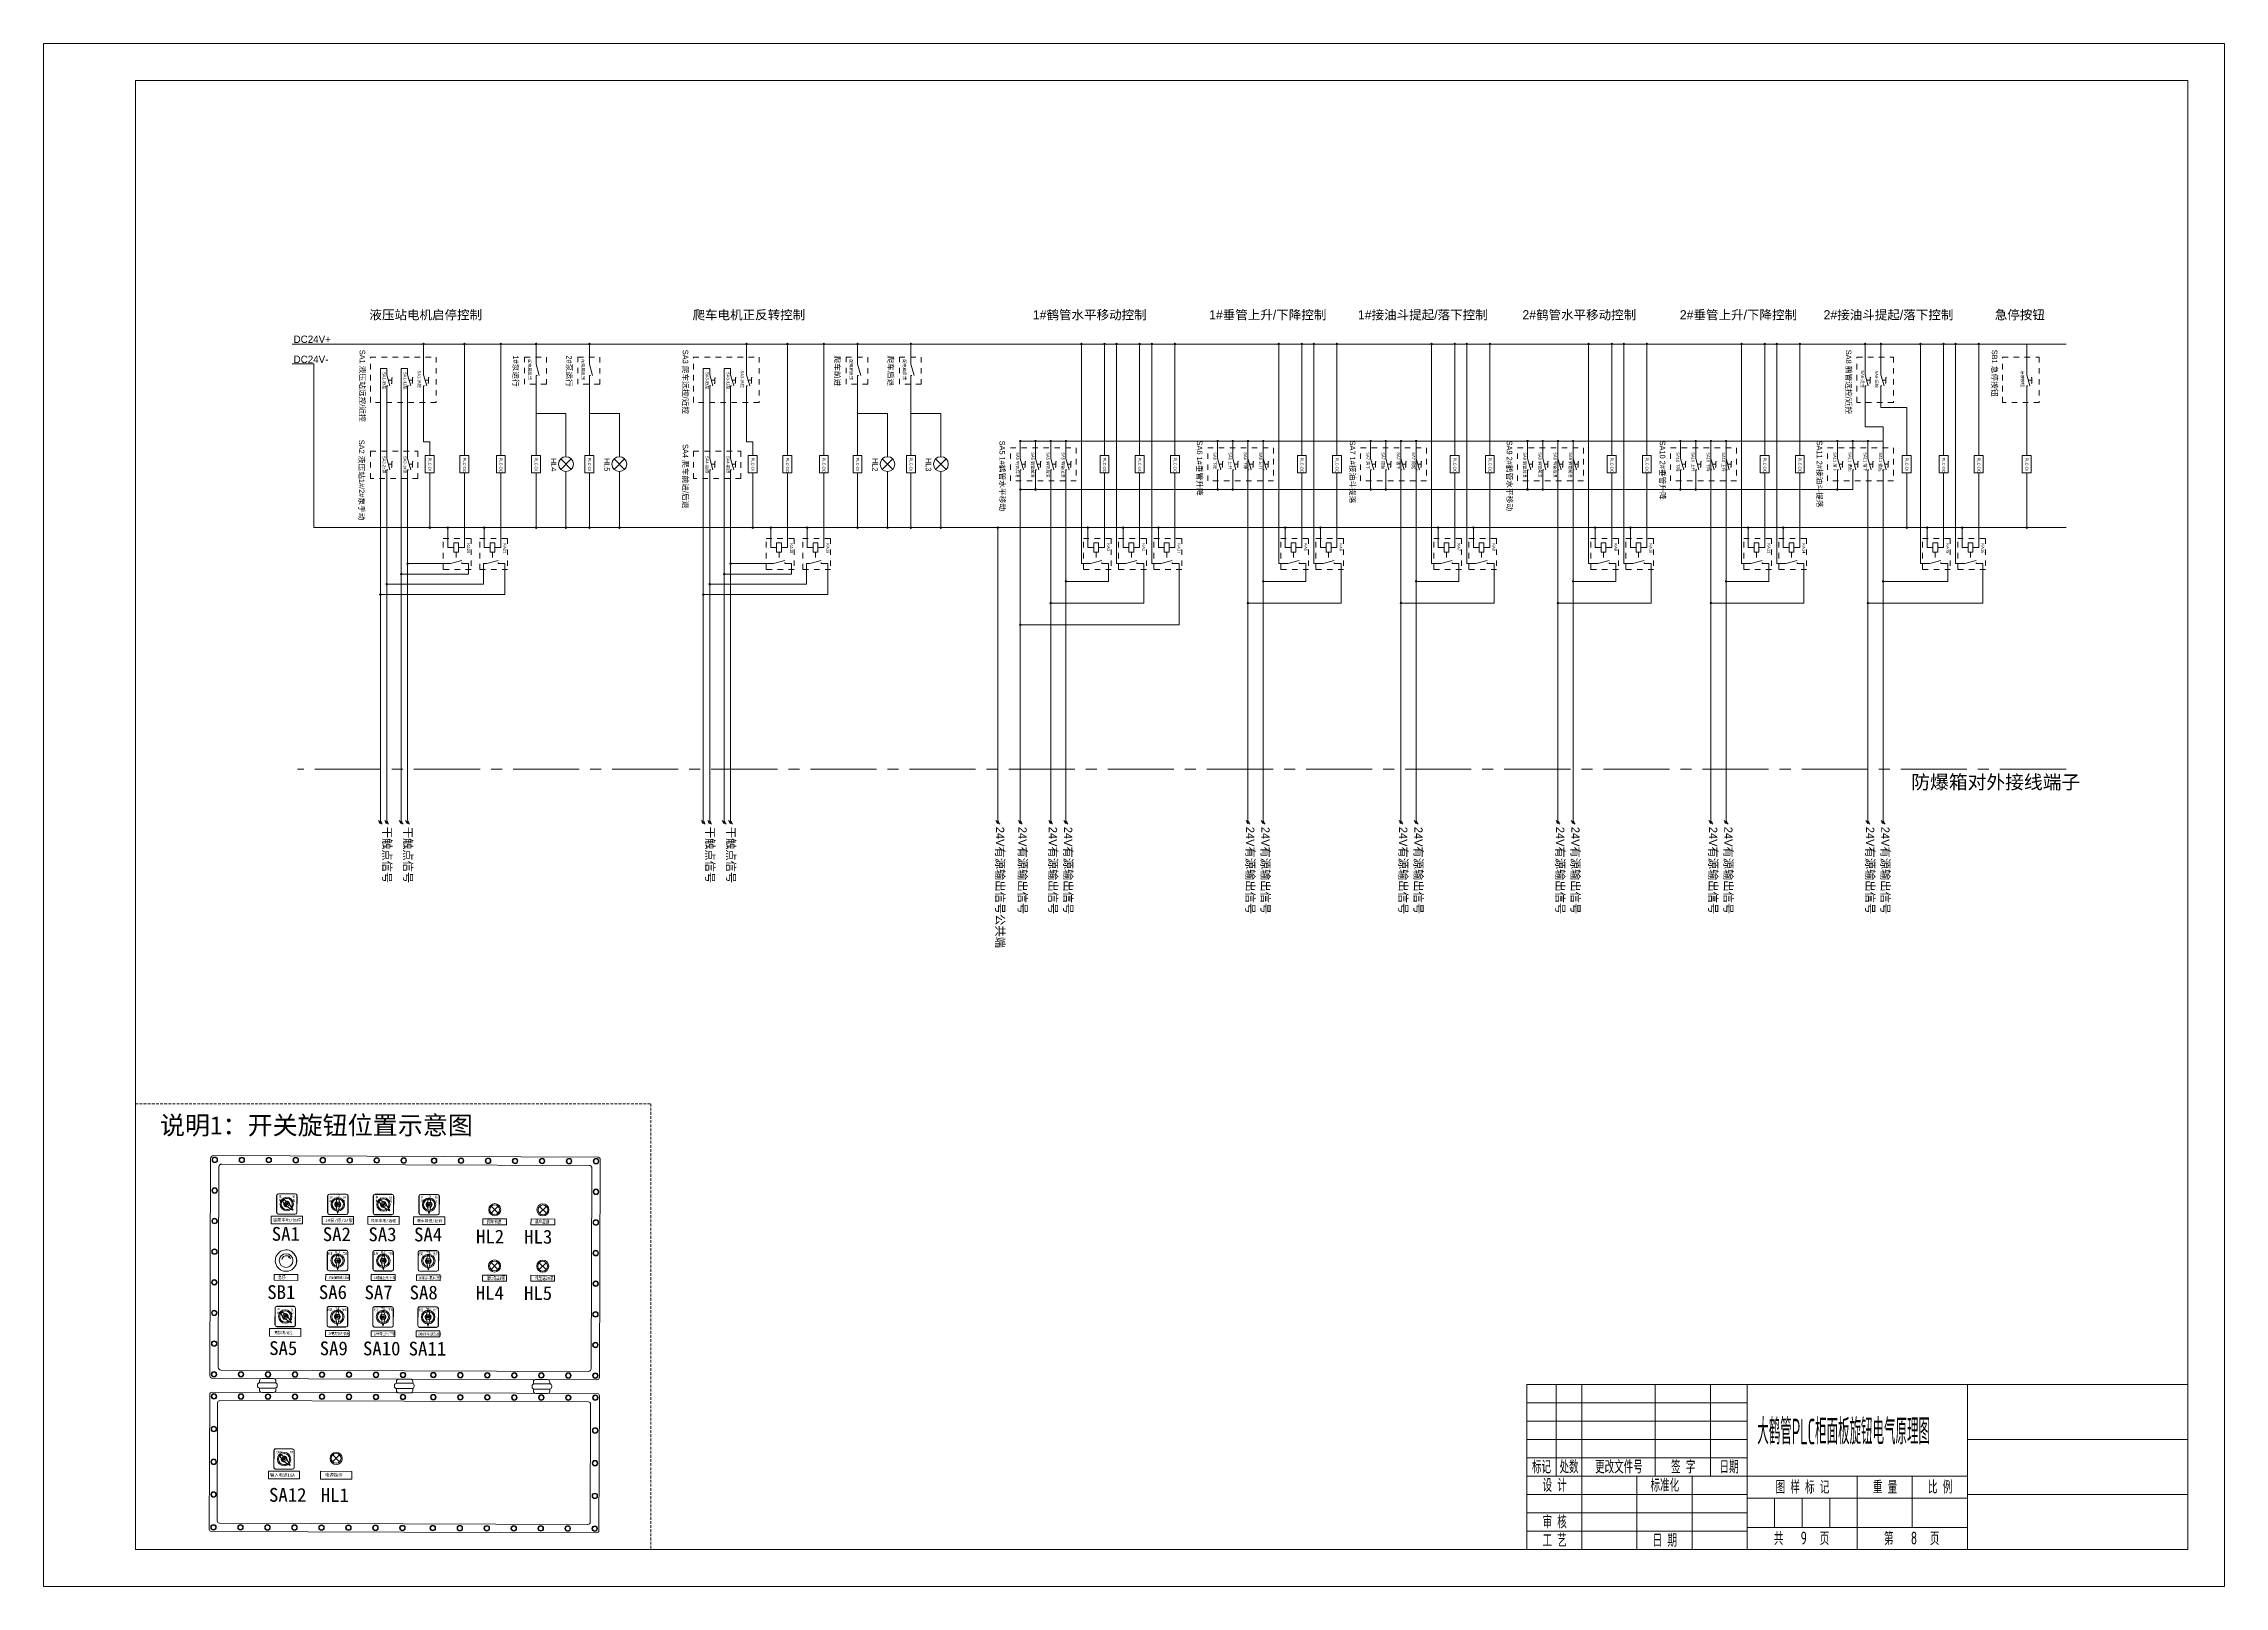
# Model space of a CAD drawing. Header units: millimetres. Extents: x 32721 to 103787, y 57624 to 127312.
# Drawn here: x 42543 to 46503, y 57624 to 60424 of the extents above; entities that cross this region are included whole.
import ezdxf
from ezdxf.enums import TextEntityAlignment as Align

# ---------------------------------------------------------------- set-up
doc = ezdxf.new("R2010")
doc.units = ezdxf.units.MM
doc.header["$LTSCALE"] = 10
for name, pattern in [('DASHED', [0.75, 0.5, -0.25]), ('点画线', [18, 12, -2, 2, -2]), ('虚线', [2, 1, -1])]:
    doc.linetypes.add(name, pattern=pattern)
doc.layers.get('0').update_dxf_attribs({"lineweight": 18})
for name, color, linetype, lineweight in [('1轮廓实线层', 7, 'Continuous', 18), ('2细线层', 4, 'Continuous', 18), ('6文字层', 3, 'Continuous', 18), ('图框层', 7, 'Continuous', 18)]:
    doc.layers.add(name, color=color, linetype=linetype, lineweight=lineweight)
doc.styles.add('FS', font='')
doc.styles.add('PC_TEXTSTYLE', font='SIMYOU.TTF', dxfattribs={"width": 0.8})
doc.styles.get("Standard").update_dxf_attribs({"font": 'isocp.shx', "width": 0.707, "bigfont": 'hztxt.shx'})
doc.styles.add('宋体', font='')
doc.styles.add('样式 1', font='SIMYOU.TTF', dxfattribs={"width": 0.75})
doc.styles.add('长仿宋', font='', dxfattribs={"width": 0.7})
doc.styles.get('FS').set_extended_font_data('宋体')
doc.styles.get('宋体').set_extended_font_data('宋体')
doc.styles.get('长仿宋').set_extended_font_data('宋体')

# ---------------------------------------------------------------- blocks, each defined once
blk = doc.blocks.new('本地远程')
for p, q in [((-35, 29), (-35, -29)), ((-34.5, -29), (-34.5, 29)), ((29, 35), (-29, 35)), ((-29, 34.5), (29, 34.5)), ((-5.5, -4.1), (-16, 11.8)), ((-14.1, 15.6), (-15.6, 14.1)), ((-15, 14.7), (-11.5, 11.1)), ((-14.7, 15), (-11.1, 11.5)), ((-11.8, 16), (4.1, 5.5)), ((21.5, -20.7), (5.5, 4.1)), ((34.5, 29), (34.5, -29)), ((35, -29), (35, 29)), ((29, -34.5), (-29, -34.5)), ((-29, -35), (29, -35)), ((-4.1, -5.5), (20.7, -21.5)), ((20.9, -21.5), (21.5, -20.9))]:
    blk.add_line(p, q)
for radius in [23, 8, 4, 2.25]:
    blk.add_circle((0, 0), radius)
for centre, radius, start, end in [((-29, 29), 6, 90, 180), ((-29, 29), 5.5, 90, 180), ((0, 0), 19, 144.86844, 305.99807), ((-14.2, 12.7), 2, 135, 206.56505), ((-12.7, 14.2), 2, 63.43495, 135), ((-11.3, 11.3), 0.25, 225, 45), ((0, 0), 19, 324.00193, 125.13156), ((0, 0), 10, 166.64347, 283.81453), ((0, 0), 10, 346.18547, 103.35653), ((1.3, 1.3), 5, 32.97765, 56.63973), ((29, 29), 6, 0, 90), ((29, 29), 5.5, 360, 90), ((-29, -29), 6, 180, 270), ((-29, -29), 5.5, 180, 270), ((-1.3, -1.3), 5, 213.36027, 237.02235), ((20.8, -21.3), 0.2, 237.11694, 315), ((21.3, -20.8), 0.2, 315, 32.88306), ((29, -29), 5.5, 270, 360), ((29, -29), 6, 270, 360)]:
    blk.add_arc(centre, radius, start, end)
at = {"char_height": 8, "attachment_point": 1, "style": 'PC_TEXTSTYLE'}
for s, insert, width in [('本地', (-27.1, 28.9), 14.149), ('远程', (19.6, 28.9), 15.64)]:
    blk.add_mtext(s, dxfattribs=dict(at, insert=insert, width=width))
blk = doc.blocks.new('液压泵旋钮')
for p, q in [((-35, 29), (-35, -29)), ((-34.5, -29), (-34.5, 29)), ((29, 35), (-29, 35)), ((-29, 34.5), (29, 34.5)), ((-6.8, 1), (-3, 19.6)), ((1.1, 21), (-1.1, 21)), ((-0.3, 21), (-0.3, 15.9)), ((0.2, 21), (0.2, 15.9)), ((3, 19.6), (6.8, 1)), ((34.5, 29), (34.5, -29)), ((35, -29), (35, 29)), ((29, -34.5), (-29, -34.5)), ((-29, -35), (29, -35)), ((-6.8, -1), (-0.6, -29.8)), ((-0.4, -30), (0.4, -30)), ((0.6, -29.8), (6.8, -1))]:
    blk.add_line(p, q)
for radius in [23, 8, 4, 2.25]:
    blk.add_circle((0, 0), radius)
for centre, radius, start, end in [((-29, 29), 6, 90, 180), ((-29, 29), 5.5, 90, 180), ((0, 0), 19, 99.86844, 260.99807), ((0, 0), 10, 121.64347, 238.81453), ((-1.9, 0), 5, 168.36027, 192.02235), ((-1.1, 19), 2, 90, 161.56505), ((0, 15.9), 0.25, 180, 0), ((1.1, 19), 2, 18.43495, 90), ((0, 0), 19, 279.00193, 80.13156), ((0, 0), 10, 301.18547, 58.35653), ((1.9, 0), 5, 347.97765, 11.63973), ((29, 29), 6, 0, 90), ((29, 29), 5.5, 360, 90), ((-29, -29), 6, 180, 270), ((-29, -29), 5.5, 180, 270), ((-0.4, -29.8), 0.2, 192.11694, 270), ((0.4, -29.8), 0.2, 270, 347.88306), ((29, -29), 5.5, 270, 360), ((29, -29), 6, 270, 360)]:
    blk.add_arc(centre, radius, start, end)
at = {"char_height": 8, "attachment_point": 1, "style": 'PC_TEXTSTYLE'}
for s, insert, width in [('1#泵', (-29.8, 28.9), 14.149), ('停', (-2.4, 33.6), 11), ('2#泵', (16.6, 28.9), 15.64)]:
    blk.add_mtext(s, dxfattribs=dict(at, insert=insert, width=width))
blk = doc.blocks.new('爬车旋钮')
for p, q in [((-35, 29), (-35, -29)), ((-34.5, -29), (-34.5, 29)), ((29, 35), (-29, 35)), ((-29, 34.5), (29, 34.5)), ((-6.8, 1), (-3, 19.6)), ((1.1, 21), (-1.1, 21)), ((-0.3, 21), (-0.3, 15.9)), ((0.2, 21), (0.2, 15.9)), ((3, 19.6), (6.8, 1)), ((34.5, 29), (34.5, -29)), ((35, -29), (35, 29)), ((29, -34.5), (-29, -34.5)), ((-29, -35), (29, -35)), ((-6.8, -1), (-0.6, -29.8)), ((-0.4, -30), (0.4, -30)), ((0.6, -29.8), (6.8, -1))]:
    blk.add_line(p, q)
for radius in [23, 8, 4, 2.25]:
    blk.add_circle((0, 0), radius)
for centre, radius, start, end in [((-29, 29), 6, 90, 180), ((-29, 29), 5.5, 90, 180), ((0, 0), 19, 99.86844, 260.99807), ((0, 0), 10, 121.64347, 238.81453), ((-1.9, 0), 5, 168.36027, 192.02235), ((-1.1, 19), 2, 90, 161.56505), ((0, 15.9), 0.25, 180, 0), ((1.1, 19), 2, 18.43495, 90), ((0, 0), 19, 279.00193, 80.13156), ((0, 0), 10, 301.18547, 58.35653), ((1.9, 0), 5, 347.97765, 11.63973), ((29, 29), 6, 0, 90), ((29, 29), 5.5, 360, 90), ((-29, -29), 6, 180, 270), ((-29, -29), 5.5, 180, 270), ((-0.4, -29.8), 0.2, 192.11694, 270), ((0.4, -29.8), 0.2, 270, 347.88306), ((29, -29), 5.5, 270, 360), ((29, -29), 6, 270, 360)]:
    blk.add_arc(centre, radius, start, end)
at = {"char_height": 8, "width": 11, "attachment_point": 1, "style": 'PC_TEXTSTYLE'}
for s, insert in [('前进', (-27.3, 30.2)), ('停', (-2.4, 33.6)), ('后退', (19.8, 30.2))]:
    blk.add_mtext(s, dxfattribs=dict(at, insert=insert))
blk = doc.blocks.new('急停')
for p, q in [((4.2, 5.9), (3.7, 5.4)), ((3.7, 5.4), (7, 2.9)), ((4.6, 6.5), (4.2, 5.9)), ((7, 2.9), (4.6, 6.5)), ((9.5, 13.8), (9.3, 12.9)), ((9.3, 12.9), (10.2, 13.3)), ((10.4, 13.1), (10.2, 12.2)), ((10.2, 12.2), (11, 12.6)), ((11.2, 12.4), (10.9, 11.6)), ((10.9, 11.6), (11.8, 11.9)), ((12, 11.7), (11.7, 10.8)), ((11.7, 10.8), (12.6, 11.1)), ((12.8, 10.9), (12.4, 10)), ((12.4, 10), (13.3, 10.2)), ((13.5, 10), (13, 9.2)), ((13, 9.2), (14, 9.3)), ((14.1, 9.1), (13.6, 8.3)), ((13.6, 8.3), (14.6, 8.4)), ((14.7, 8.2), (14.2, 7.5)), ((14.2, 7.5), (15.1, 7.5)), ((15.2, 7.2), (14.6, 6.5)), ((14.6, 6.5), (15.6, 6.5)), ((15.7, 6.2), (15.1, 5.6)), ((15.1, 5.6), (16, 5.5)), ((16.1, 5.2), (15.4, 4.6)), ((15.4, 4.6), (16.3, 4.4)), ((16.4, 4.1), (15.7, 3.6)), ((15.7, 3.6), (16.6, 3.4)), ((16.7, 3.1), (16, 2.6)), ((16, 2.6), (16.8, 2.3)), ((16.9, 2), (16.1, 1.5)), ((16.1, 1.5), (17, 1.2)), ((17, 0.9), (16.2, 0.5)), ((16.2, 0.5), (17.1, 0.1)), ((16.9, -3.5), (16, -3.7)), ((16, -3.7), (16.7, -4.3)), ((17, -2.4), (16.1, -2.7)), ((16.1, -2.7), (16.9, -3.2)), ((17.1, -1.3), (16.2, -1.6)), ((16.2, -1.6), (17, -2.1)), ((17.1, -0.2), (16.3, -0.6)), ((16.3, -0.6), (17.1, -1))]:
    blk.add_line(p, q)
blk.add_circle((-0.4, -0.7), 11.2)
for centre, radius, start, end in [((-0.4, -0.7), 17.5, 55.5124, 348.0594), ((0, 0), 7.26, 55.0086, 172.0809), ((-0.4, -0.7), 17.5, 51.9124, 52.8594), ((-0.4, -0.7), 17.5, 48.3124, 49.2594), ((-0.4, -0.7), 17.5, 44.7124, 45.6594), ((-0.4, -0.7), 17.5, 41.1124, 42.0594), ((-0.4, -0.7), 17.5, 37.5124, 38.4594), ((-0.4, -0.7), 17.5, 33.9124, 34.8594), ((-0.4, -0.7), 17.5, 30.3124, 31.2594), ((-0.4, -0.7), 17.5, 26.7124, 27.6594), ((-0.4, -0.7), 17.5, 23.1124, 24.0594), ((-0.4, -0.7), 17.5, 19.5124, 20.4594), ((-0.4, -0.7), 17.5, 15.9124, 16.8594), ((-0.4, -0.7), 17.5, 12.3124, 13.2594), ((-0.4, -0.7), 17.5, 8.7124, 9.6594), ((-0.4, -0.7), 17.5, 5.1124, 6.0594), ((-0.4, -0.7), 17.5, 1.5124, 2.4594), ((-0.4, -0.7), 17.5, 350.7124, 351.6594), ((-0.4, -0.7), 17.5, 354.3124, 355.2594), ((-0.4, -0.7), 17.5, 357.9124, 358.8594)]:
    blk.add_arc(centre, radius, start, end)

msp = doc.modelspace()

# ---------------------------------------------------------------- linework, layer by layer
at = {"lineweight": 40}
for p, q in [((43356.11, 58301.45), (43368.7, 58313.95)), ((43356.16, 58314), (43368.66, 58301.41)), ((43443.65, 58301.14), (43456.24, 58313.64)), ((43443.69, 58313.68), (43456.19, 58301.09)), ((43355.74, 58199.24), (43368.33, 58211.74)), ((43355.79, 58211.79), (43368.29, 58199.19)), ((43443.28, 58198.92), (43455.87, 58211.42)), ((43443.32, 58211.47), (43455.82, 58198.88)), ((43068.1, 57849.98), (43080.7, 57862.48)), ((43068.15, 57862.53), (43080.65, 57849.94))]:
    msp.add_line(p, q, dxfattribs=at)
for p, q in [((43058.45, 58230.86), (43058.34, 58199.85)), ((43058.61, 58199.85), (43058.72, 58230.85)), ((43092.67, 58233.94), (43061.67, 58234.05)), ((43061.67, 58233.78), (43092.67, 58233.67)), ((43073.48, 58215.85), (43075.56, 58225.79)), ((43073.48, 58214.75), (43076.72, 58199.35)), ((43077.71, 58226.51), (43076.58, 58226.51)), ((43077.01, 58226.51), (43077, 58223.81)), ((43077.28, 58226.51), (43077.27, 58223.81)), ((43077.37, 58199.35), (43080.73, 58214.73)), ((43078.72, 58225.78), (43080.73, 58215.82)), ((43095.6, 58230.72), (43095.49, 58199.72)), ((43095.75, 58199.72), (43095.87, 58230.72)), ((43141.35, 58230.56), (43141.24, 58199.56)), ((43141.51, 58199.55), (43141.62, 58230.56)), ((43175.57, 58233.64), (43144.57, 58233.75)), ((43144.57, 58233.48), (43175.57, 58233.37)), ((43156.37, 58214.45), (43159.62, 58199.05)), ((43156.38, 58215.55), (43158.46, 58225.49)), ((43160.61, 58226.21), (43159.48, 58226.21)), ((43159.91, 58226.21), (43159.9, 58223.51)), ((43160.18, 58226.21), (43160.17, 58223.51)), ((43160.26, 58199.05), (43163.62, 58214.43)), ((43161.62, 58225.48), (43163.63, 58215.52)), ((43178.5, 58230.42), (43178.39, 58199.42)), ((43178.65, 58199.42), (43178.77, 58230.42)), ((43223.25, 58230.25), (43223.14, 58199.25)), ((43223.41, 58199.25), (43223.52, 58230.25)), ((43257.47, 58233.34), (43226.47, 58233.45)), ((43226.47, 58233.18), (43257.47, 58233.07)), ((43238.27, 58214.15), (43241.52, 58198.75)), ((43238.28, 58215.25), (43240.36, 58225.18)), ((43242.51, 58225.91), (43241.38, 58225.91)), ((43241.81, 58225.91), (43241.8, 58223.21)), ((43242.08, 58225.91), (43242.07, 58223.21)), ((43242.16, 58198.74), (43245.52, 58214.12)), ((43243.52, 58225.17), (43245.53, 58215.22)), ((43260.4, 58230.12), (43260.29, 58199.12)), ((43260.55, 58199.12), (43260.67, 58230.12)), ((43061.53, 58196.64), (43092.54, 58196.52)), ((43092.54, 58196.79), (43061.54, 58196.9)), ((43076.83, 58199.27), (43077.26, 58199.26)), ((43175.44, 58196.49), (43144.43, 58196.6)), ((43144.43, 58196.34), (43175.43, 58196.23)), ((43159.73, 58198.97), (43160.16, 58198.97)), ((43257.34, 58196.19), (43226.33, 58196.3)), ((43226.33, 58196.03), (43257.33, 58195.92)), ((43241.63, 58198.66), (43242.06, 58198.66)), ((43058.08, 58128.9), (43057.97, 58097.9)), ((43058.24, 58097.9), (43058.35, 58128.9)), ((43092.17, 58094.84), (43061.17, 58094.95)), ((43061.17, 58094.69), (43092.17, 58094.57)), ((43092.3, 58131.99), (43061.3, 58132.1)), ((43061.3, 58131.83), (43092.3, 58131.72)), ((43073.11, 58113.9), (43075.19, 58123.84)), ((43073.11, 58112.8), (43076.36, 58097.4)), ((43077.34, 58124.56), (43076.21, 58124.56)), ((43076.46, 58097.32), (43076.89, 58097.31)), ((43076.64, 58124.56), (43076.63, 58121.86)), ((43076.91, 58124.56), (43076.9, 58121.86)), ((43077, 58097.4), (43080.36, 58112.78)), ((43078.35, 58123.82), (43080.37, 58113.87)), ((43095.23, 58128.77), (43095.12, 58097.77)), ((43095.39, 58097.77), (43095.5, 58128.77)), ((43140.98, 58128.61), (43140.87, 58097.6)), ((43141.14, 58097.6), (43141.25, 58128.6)), ((43175.07, 58094.54), (43144.07, 58094.65)), ((43144.07, 58094.39), (43175.07, 58094.27)), ((43175.2, 58131.69), (43144.2, 58131.8)), ((43144.2, 58131.53), (43175.2, 58131.42)), ((43156.01, 58113.6), (43158.09, 58123.54)), ((43156.01, 58112.5), (43159.26, 58097.1)), ((43160.24, 58124.26), (43159.11, 58124.26)), ((43159.36, 58097.02), (43159.79, 58097.01)), ((43159.54, 58124.26), (43159.53, 58121.56)), ((43159.81, 58124.26), (43159.8, 58121.56)), ((43159.9, 58097.1), (43163.26, 58112.48)), ((43161.25, 58123.53), (43163.26, 58113.57)), ((43178.13, 58128.47), (43178.02, 58097.47)), ((43178.29, 58097.47), (43178.4, 58128.47)), ((43222.88, 58128.3), (43222.77, 58097.3)), ((43223.04, 58097.3), (43223.15, 58128.3)), ((43256.97, 58094.24), (43225.97, 58094.35)), ((43225.97, 58094.08), (43256.97, 58093.97)), ((43257.1, 58131.38), (43226.1, 58131.5)), ((43226.1, 58131.23), (43257.1, 58131.12)), ((43237.91, 58113.29), (43239.99, 58123.23)), ((43237.91, 58112.2), (43241.16, 58096.8)), ((43242.14, 58123.96), (43241.01, 58123.96)), ((43241.26, 58096.71), (43241.69, 58096.71)), ((43241.44, 58123.96), (43241.43, 58121.26)), ((43241.71, 58123.96), (43241.7, 58121.26)), ((43241.8, 58096.79), (43245.16, 58112.17)), ((43243.15, 58123.22), (43245.16, 58113.27)), ((43260.03, 58128.17), (43259.92, 58097.17)), ((43260.19, 58097.16), (43260.3, 58128.17)), ((42961.36, 57870.53), (42961.24, 57839.75)), ((42961.51, 57839.75), (42961.62, 57870.53)), ((42995.33, 57873.59), (42964.55, 57873.7)), ((42964.55, 57873.43), (42995.33, 57873.32)), ((42976.93, 57852.92), (42971.42, 57861.36)), ((42972.42, 57863.37), (42971.62, 57862.58)), ((42971.93, 57862.88), (42973.82, 57860.98)), ((42972.12, 57863.07), (42974.01, 57861.17)), ((42973.65, 57863.57), (42982.05, 57857.99)), ((42991.25, 57844.06), (42982.81, 57857.22)), ((42998.24, 57870.39), (42998.13, 57839.61)), ((42998.39, 57839.61), (42998.5, 57870.39)), ((42995.2, 57836.71), (42964.42, 57836.82)), ((42964.42, 57836.55), (42995.2, 57836.44)), ((42977.7, 57852.15), (42990.8, 57843.62)), ((42990.93, 57843.63), (42991.23, 57843.93))]:
    msp.add_line(p, q)
for centre, radius in [((43077.1, 58215.29), 12.29), ((43077.1, 58215.29), 4.28), ((43077.1, 58215.29), 2.14), ((43077.1, 58215.29), 1.2), ((43160, 58214.99), 12.29), ((43160, 58214.99), 4.28), ((43160, 58214.99), 2.14), ((43160, 58214.99), 1.2), ((43241.9, 58214.68), 12.29), ((43241.9, 58214.68), 4.28), ((43241.9, 58214.68), 2.14), ((43241.9, 58214.68), 1.2), ((43076.73, 58113.34), 12.29), ((43076.73, 58113.34), 4.28), ((43076.73, 58113.34), 2.14), ((43076.73, 58113.34), 1.2), ((43159.63, 58113.04), 12.29), ((43159.63, 58113.04), 4.28), ((43159.63, 58113.04), 2.14), ((43159.63, 58113.04), 1.2), ((43241.53, 58112.73), 12.29), ((43241.53, 58112.73), 4.28), ((43241.53, 58112.73), 2.14), ((43241.53, 58112.73), 1.2), ((42979.87, 57855.07), 12.21), ((42979.87, 57855.07), 4.25), ((42979.87, 57855.07), 2.12), ((42979.87, 57855.07), 1.19)]:
    msp.add_circle(centre, radius)
for centre, radius, start, end in [((43061.66, 58230.84), 3.21, 89.79316, 179.79316), ((43061.66, 58230.84), 2.94, 89.79316, 179.79316), ((43077.1, 58215.29), 10.16, 99.66159, 260.79123), ((43077.1, 58215.29), 5.35, 121.43663, 238.60769), ((43076.09, 58215.3), 2.67, 168.15343, 191.8155), ((43076.57, 58225.45), 1.07, 89.79316, 161.35821), ((43077.13, 58223.81), 0.134, 179.79316, 359.79316), ((43077.71, 58225.44), 1.07, 18.22811, 89.79316), ((43077.1, 58215.29), 10.16, 278.79509, 79.92472), ((43077.1, 58215.29), 5.35, 300.97862, 58.14968), ((43078.11, 58215.29), 2.67, 347.77081, 11.43288), ((43092.66, 58230.73), 3.21, 359.79316, 89.79316), ((43092.66, 58230.73), 2.94, 359.79316, 89.79316), ((43144.56, 58230.54), 3.21, 89.79316, 179.79316), ((43144.56, 58230.54), 2.94, 89.79316, 179.79316), ((43160, 58214.99), 10.16, 99.66159, 260.79123), ((43160, 58214.99), 5.35, 121.43663, 238.60769), ((43158.99, 58215), 2.67, 168.15343, 191.8155), ((43159.47, 58225.15), 1.07, 89.79316, 161.35821), ((43160.03, 58223.51), 0.134, 179.79316, 359.79316), ((43160.6, 58225.14), 1.07, 18.22811, 89.79316), ((43160, 58214.99), 10.16, 278.79509, 79.92472), ((43160, 58214.99), 5.35, 300.97862, 58.14968), ((43161.01, 58214.99), 2.67, 347.77081, 11.43288), ((43175.56, 58230.43), 3.21, 359.79316, 89.79316), ((43175.56, 58230.43), 2.94, 359.79316, 89.79316), ((43226.46, 58230.24), 3.21, 89.79316, 179.79316), ((43226.46, 58230.24), 2.94, 89.79316, 179.79316), ((43241.9, 58214.68), 10.16, 99.66159, 260.79123), ((43241.9, 58214.68), 5.35, 121.43663, 238.60769), ((43240.89, 58214.7), 2.67, 168.15343, 191.8155), ((43241.37, 58224.84), 1.07, 89.79316, 161.35821), ((43241.93, 58223.21), 0.134, 179.79316, 359.79316), ((43242.5, 58224.84), 1.07, 18.22811, 89.79316), ((43241.9, 58214.68), 10.16, 278.79509, 79.92472), ((43241.9, 58214.68), 5.35, 300.97862, 58.14968), ((43242.91, 58214.69), 2.67, 347.77081, 11.43288), ((43257.46, 58230.13), 3.21, 359.79316, 89.79316), ((43257.46, 58230.13), 2.94, 359.79316, 89.79316), ((43061.55, 58199.84), 3.21, 179.79316, 269.79316), ((43061.55, 58199.84), 2.94, 179.79316, 269.79316), ((43076.83, 58199.37), 0.107, 191.9101, 269.79316), ((43077.26, 58199.37), 0.107, 269.79316, 347.67621), ((43092.55, 58199.73), 2.94, 269.79316, 359.79316), ((43092.55, 58199.73), 3.21, 269.79316, 359.79316), ((43144.45, 58199.54), 3.21, 179.79316, 269.79316), ((43144.45, 58199.54), 2.94, 179.79316, 269.79316), ((43159.73, 58199.07), 0.107, 191.9101, 269.79316), ((43160.16, 58199.07), 0.107, 269.79316, 347.67621), ((43175.45, 58199.43), 3.21, 269.79316, 359.79316), ((43175.45, 58199.43), 2.94, 269.79316, 359.79316), ((43226.35, 58199.24), 3.21, 179.79316, 269.79316), ((43226.35, 58199.24), 2.94, 179.79316, 269.79316), ((43241.63, 58198.77), 0.107, 191.9101, 269.79316), ((43242.06, 58198.77), 0.107, 269.79316, 347.67621), ((43257.35, 58199.13), 3.21, 269.79316, 359.79316), ((43257.35, 58199.13), 2.94, 269.79316, 359.79316), ((43061.18, 58097.89), 3.21, 179.79316, 269.79316), ((43061.29, 58128.89), 3.21, 89.79316, 179.79316), ((43061.18, 58097.89), 2.94, 179.79316, 269.79316), ((43061.29, 58128.89), 2.94, 89.79316, 179.79316), ((43076.73, 58113.34), 10.16, 99.66159, 260.79123), ((43076.73, 58113.34), 5.35, 121.43663, 238.60769), ((43075.72, 58113.35), 2.67, 168.15343, 191.8155), ((43076.21, 58123.49), 1.07, 89.79316, 161.35821), ((43076.46, 58097.42), 0.107, 191.9101, 269.79316), ((43076.77, 58121.86), 0.134, 179.79316, 359.79316), ((43076.89, 58097.42), 0.107, 269.79316, 347.67621), ((43077.34, 58123.49), 1.07, 18.22811, 89.79316), ((43076.73, 58113.34), 10.16, 278.79509, 79.92472), ((43076.73, 58113.34), 5.35, 300.97862, 58.14968), ((43077.75, 58113.34), 2.67, 347.77081, 11.43288), ((43092.18, 58097.78), 2.94, 269.79316, 359.79316), ((43092.18, 58097.78), 3.21, 269.79316, 359.79316), ((43092.29, 58128.78), 3.21, 359.79316, 89.79316), ((43092.29, 58128.78), 2.94, 359.79316, 89.79316), ((43144.08, 58097.59), 3.21, 179.79316, 269.79316), ((43144.19, 58128.59), 3.21, 89.79316, 179.79316), ((43144.08, 58097.59), 2.94, 179.79316, 269.79316), ((43144.19, 58128.59), 2.94, 89.79316, 179.79316), ((43159.63, 58113.04), 10.16, 99.66159, 260.79123), ((43159.63, 58113.04), 5.35, 121.43663, 238.60769), ((43158.62, 58113.05), 2.67, 168.15343, 191.8155), ((43159.1, 58123.19), 1.07, 89.79316, 161.35821), ((43159.36, 58097.12), 0.107, 191.9101, 269.79316), ((43159.66, 58121.56), 0.134, 179.79316, 359.79316), ((43159.79, 58097.12), 0.107, 269.79316, 347.67621), ((43160.24, 58123.19), 1.07, 18.22811, 89.79316), ((43159.63, 58113.04), 10.16, 278.79509, 79.92472), ((43159.63, 58113.04), 5.35, 300.97862, 58.14968), ((43160.64, 58113.04), 2.67, 347.77081, 11.43288), ((43175.08, 58097.48), 2.94, 269.79316, 359.79316), ((43175.08, 58097.48), 3.21, 269.79316, 359.79316), ((43175.19, 58128.48), 3.21, 359.79316, 89.79316), ((43175.19, 58128.48), 2.94, 359.79316, 89.79316), ((43225.98, 58097.29), 3.21, 179.79316, 269.79316), ((43226.09, 58128.29), 3.21, 89.79316, 179.79316), ((43225.98, 58097.29), 2.94, 179.79316, 269.79316), ((43226.09, 58128.29), 2.94, 89.79316, 179.79316), ((43241.53, 58112.73), 10.16, 99.66159, 260.79123), ((43241.53, 58112.73), 5.35, 121.43663, 238.60769), ((43240.52, 58112.75), 2.67, 168.15343, 191.8155), ((43241, 58122.89), 1.07, 89.79316, 161.35821), ((43241.26, 58096.82), 0.107, 191.9101, 269.79316), ((43241.56, 58121.26), 0.134, 179.79316, 359.79316), ((43241.69, 58096.82), 0.107, 269.79316, 347.67621), ((43242.14, 58122.89), 1.07, 18.22811, 89.79316), ((43241.53, 58112.73), 10.16, 278.79509, 79.92472), ((43241.53, 58112.73), 5.35, 300.97862, 58.14968), ((43242.54, 58112.74), 2.67, 347.77081, 11.43288), ((43256.98, 58097.18), 2.94, 269.79316, 359.79316), ((43256.98, 58097.18), 3.21, 269.79316, 359.79316), ((43257.09, 58128.18), 3.21, 359.79316, 89.79316), ((43257.09, 58128.18), 2.94, 359.79316, 89.79316), ((42964.54, 57870.51), 3.18, 89.79316, 179.79316), ((42964.54, 57870.51), 2.92, 89.79316, 179.79316), ((42979.87, 57855.07), 10.08, 144.66159, 305.79123), ((42972.37, 57861.83), 1.06, 134.79316, 206.35821), ((42973.17, 57862.62), 1.06, 63.22811, 134.79316), ((42973.91, 57861.08), 0.133, 224.79316, 44.79316), ((42979.87, 57855.07), 10.08, 323.79509, 124.92472), ((42979.87, 57855.07), 5.31, 166.43663, 283.60769), ((42979.87, 57855.07), 5.31, 345.97862, 103.14968), ((42980.58, 57855.78), 2.65, 32.77081, 56.43288), ((42995.32, 57870.4), 3.18, 359.79316, 89.79316), ((42995.32, 57870.4), 2.92, 359.79316, 89.79316), ((42964.43, 57839.74), 3.18, 179.79316, 269.79316), ((42964.43, 57839.74), 2.92, 179.79316, 269.79316), ((42979.16, 57854.37), 2.65, 213.15343, 236.8155), ((42990.85, 57843.7), 0.106, 236.9101, 314.79316), ((42991.16, 57844.01), 0.106, 314.79316, 32.67621), ((42995.21, 57839.62), 2.92, 269.79316, 359.79316), ((42995.21, 57839.62), 3.18, 269.79316, 359.79316)]:
    msp.add_arc(centre, radius, start, end)
at = {"layer": '1轮廓实线层'}
for p, q in [((42994.62, 59878.84), (46215.7, 59878.84)), ((43233.12, 59834.69), (43233.12, 59878.84)), ((43233.12, 59878.84), (43250.31, 59878.84)), ((43307.24, 59738.95), (43307.24, 59878.84)), ((43373.44, 59738.95), (43373.44, 59878.84)), ((43437.38, 59878.84), (43437.38, 59842.11)), ((43534.25, 59878.84), (43534.25, 59842.11)), ((43819.64, 59834.69), (43819.64, 59878.84)), ((43819.64, 59878.84), (43836.83, 59878.84)), ((43893.76, 59738.95), (43893.76, 59878.84)), ((43959.96, 59738.95), (43959.96, 59878.84)), ((44021.23, 59878.84), (44021.23, 59842.11)), ((44118.1, 59878.84), (44118.1, 59842.11)), ((44427.7, 59584.96), (44427.7, 59878.84)), ((44469.71, 59738.95), (44469.71, 59878.84)), ((44491.47, 59584.96), (44491.47, 59878.84)), ((44533.48, 59738.95), (44533.48, 59878.84)), ((44555.65, 59584.96), (44555.65, 59878.84)), ((44597.66, 59738.95), (44597.66, 59878.84)), ((44785.96, 59584.96), (44785.96, 59878.84)), ((44827.97, 59738.95), (44827.97, 59878.84)), ((44849.73, 59584.96), (44849.73, 59878.84)), ((44891.74, 59738.95), (44891.74, 59878.84)), ((45063.71, 59584.96), (45063.71, 59878.84)), ((45105.72, 59738.95), (45105.72, 59878.84)), ((45127.48, 59584.96), (45127.48, 59878.84)), ((45169.49, 59738.95), (45169.49, 59878.84)), ((45348.79, 59584.96), (45348.79, 59878.84)), ((45390.8, 59738.95), (45390.8, 59878.84)), ((45412.56, 59584.96), (45412.56, 59878.84)), ((45454.57, 59738.95), (45454.57, 59878.84)), ((45626.54, 59584.96), (45626.54, 59878.84)), ((45668.55, 59738.95), (45668.55, 59878.84)), ((45690.31, 59584.96), (45690.31, 59878.84)), ((45732.32, 59738.95), (45732.32, 59878.84)), ((45850.66, 59834.69), (45850.66, 59878.84)), ((45879.62, 59834.69), (45879.62, 59878.84)), ((45912.48, 59878.84), (45929.67, 59878.84)), ((45951.36, 59480.19), (45951.36, 59878.84)), ((45993.37, 59676.53), (45993.37, 59878.84)), ((46015.12, 59480.19), (46015.12, 59878.84)), ((46057.13, 59676.53), (46057.13, 59878.84)), ((46144.37, 59828.92), (46144.37, 59878.84)), ((42994.62, 59842.75), (43033.65, 59842.75)), ((43033.65, 59545.54), (43033.65, 59842.75)), ((43437.38, 59853.66), (43437.38, 59842.11)), ((43437.38, 59842.11), (43443.23, 59821.7)), ((43534.25, 59853.66), (43534.25, 59842.11)), ((43534.25, 59842.11), (43540.11, 59821.7)), ((44021.23, 59853.66), (44021.23, 59842.11)), ((44021.23, 59842.11), (44027.08, 59821.7)), ((44118.1, 59853.66), (44118.1, 59842.11)), ((44118.1, 59842.11), (44123.96, 59821.7)), ((43166.26, 59834.69), (43154.7, 59834.69)), ((43154.7, 59834.69), (43154.7, 59012.45)), ((43166.26, 59834.69), (43166.26, 59823.14)), ((43166.26, 59823.14), (43172.11, 59802.73)), ((43166.26, 59802.73), (43166.26, 59785.23)), ((43166.26, 59802.73), (43168.1, 59802.73)), ((43169.18, 59812.94), (43175.4, 59812.94)), ((43175.4, 59807.41), (43174.19, 59807.41)), ((43175.4, 59817.65), (43175.4, 59807.41)), ((43175.4, 59817.65), (43176.6, 59817.65)), ((43204.17, 59834.69), (43192.6, 59834.69)), ((43192.6, 59834.69), (43192.6, 59012.73)), ((43204.17, 59834.69), (43204.17, 59823.14)), ((43204.17, 59823.14), (43210.02, 59802.73)), ((43204.17, 59802.73), (43204.17, 59785.23)), ((43204.17, 59802.73), (43206, 59802.73)), ((43207.09, 59812.94), (43213.31, 59812.94)), ((43213.31, 59807.62), (43212.1, 59807.62)), ((43213.31, 59817.85), (43213.31, 59807.62)), ((43213.31, 59817.85), (43214.51, 59817.85)), ((43233.12, 59834.69), (43233.12, 59823.14)), ((43233.12, 59823.14), (43238.97, 59802.73)), ((43233.12, 59802.73), (43233.12, 59763.8)), ((43233.12, 59802.73), (43234.96, 59802.73)), ((43236.05, 59812.94), (43242.26, 59812.94)), ((43242.26, 59807.62), (43241.06, 59807.62)), ((43242.26, 59817.85), (43242.26, 59807.62)), ((43242.26, 59817.85), (43243.47, 59817.85)), ((43437.38, 59821.7), (43437.38, 59804.2)), ((43437.38, 59821.7), (43439.21, 59821.7)), ((43437.38, 59821.7), (43437.38, 59805.76)), ((43437.38, 59804.2), (43437.38, 59701.38)), ((43534.25, 59821.7), (43534.25, 59804.2)), ((43534.25, 59821.7), (43536.09, 59821.7)), ((43534.25, 59821.7), (43534.25, 59805.76)), ((43534.25, 59804.2), (43534.25, 59701.38)), ((43752.78, 59834.69), (43741.21, 59834.69)), ((43741.21, 59834.69), (43741.21, 59012.73)), ((43752.78, 59834.69), (43752.78, 59823.14)), ((43752.78, 59823.14), (43758.63, 59802.73)), ((43752.78, 59802.73), (43752.78, 59785.23)), ((43752.78, 59802.73), (43754.62, 59802.73)), ((43755.7, 59812.94), (43761.92, 59812.94)), ((43761.92, 59807.41), (43760.71, 59807.41)), ((43761.92, 59817.65), (43761.92, 59807.41)), ((43761.92, 59817.65), (43763.12, 59817.65)), ((43790.68, 59834.69), (43779.12, 59834.69)), ((43779.12, 59834.69), (43779.12, 59012.73)), ((43790.68, 59834.69), (43790.68, 59823.14)), ((43790.68, 59823.14), (43796.54, 59802.73)), ((43790.68, 59802.73), (43790.68, 59785.23)), ((43790.68, 59802.73), (43792.52, 59802.73)), ((43793.61, 59812.94), (43799.83, 59812.94)), ((43799.83, 59807.62), (43798.62, 59807.62)), ((43799.83, 59817.85), (43799.83, 59807.62)), ((43799.83, 59817.85), (43801.03, 59817.85)), ((43819.64, 59834.69), (43819.64, 59823.14)), ((43819.64, 59823.14), (43825.49, 59802.73)), ((43819.64, 59802.73), (43819.64, 59763.8)), ((43819.64, 59802.73), (43821.48, 59802.73)), ((43822.57, 59812.94), (43828.78, 59812.94)), ((43828.78, 59807.62), (43827.58, 59807.62)), ((43828.78, 59817.85), (43828.78, 59807.62)), ((43828.78, 59817.85), (43829.99, 59817.85)), ((44021.23, 59821.7), (44021.23, 59804.2)), ((44021.23, 59821.7), (44023.07, 59821.7)), ((44021.23, 59821.7), (44021.23, 59805.76)), ((44021.23, 59804.2), (44021.23, 59701.38)), ((44118.1, 59821.7), (44118.1, 59804.2)), ((44118.1, 59821.7), (44119.94, 59821.7)), ((44118.1, 59821.7), (44118.1, 59805.76)), ((44118.1, 59804.2), (44118.1, 59701.38)), ((45850.66, 59834.69), (45850.66, 59823.14)), ((45850.66, 59823.14), (45856.51, 59802.73)), ((45850.66, 59802.73), (45850.66, 59785.23)), ((45850.66, 59802.73), (45852.5, 59802.73)), ((45853.59, 59812.94), (45859.8, 59812.94)), ((45859.8, 59807.62), (45858.6, 59807.62)), ((45859.8, 59817.85), (45859.8, 59807.62)), ((45859.8, 59817.85), (45861.01, 59817.85)), ((45879.62, 59834.69), (45879.62, 59823.14)), ((45879.62, 59823.14), (45885.47, 59802.73)), ((45879.62, 59802.73), (45879.62, 59763.8)), ((45879.62, 59802.73), (45881.45, 59802.73)), ((45882.54, 59812.94), (45888.76, 59812.94)), ((45888.76, 59807.62), (45887.55, 59807.62)), ((45888.76, 59817.85), (45888.76, 59807.62)), ((45888.76, 59817.85), (45889.96, 59817.85)), ((46144.37, 59834.69), (46144.37, 59823.14)), ((46144.37, 59823.14), (46150.23, 59802.73)), ((46144.37, 59802.73), (46144.37, 59763.8)), ((46144.37, 59802.73), (46146.21, 59802.73)), ((46147.3, 59812.94), (46153.52, 59812.94)), ((46153.52, 59817.85), (46152.31, 59817.85)), ((46153.52, 59807.62), (46152.31, 59807.62)), ((46153.52, 59817.85), (46153.52, 59807.62)), ((43166.26, 59785.23), (43166.26, 59744.97)), ((43204.17, 59785.23), (43204.17, 59744.97)), ((43233.12, 59763.8), (43233.12, 59701.38)), ((43752.78, 59785.23), (43752.78, 59744.97)), ((43790.68, 59785.23), (43790.68, 59744.97)), ((43819.64, 59763.8), (43819.64, 59701.38)), ((45850.66, 59785.23), (45850.66, 59728.39)), ((45879.62, 59763.8), (45896.29, 59763.8)), ((45896.29, 59763.8), (45926.49, 59763.8)), ((45926.49, 59763.8), (45926.49, 59676.53)), ((46144.37, 59763.8), (46144.37, 59676.53)), ((43166.26, 59744.97), (43166.26, 59695.5)), ((43204.17, 59744.97), (43204.17, 59695.5)), ((43307.24, 59738.95), (43307.24, 59676.53)), ((43373.44, 59738.95), (43373.44, 59676.53)), ((43491.81, 59752.79), (43437.38, 59752.79)), ((43491.81, 59752.79), (43491.81, 59674.29)), ((43588.69, 59752.79), (43534.25, 59752.79)), ((43588.69, 59752.79), (43588.69, 59674.29)), ((43752.78, 59744.97), (43752.78, 59695.5)), ((43790.68, 59744.97), (43790.68, 59695.5)), ((43893.76, 59738.95), (43893.76, 59676.53)), ((43959.96, 59738.95), (43959.96, 59676.53)), ((44075.66, 59752.79), (44021.23, 59752.79)), ((44075.66, 59752.79), (44075.66, 59674.29)), ((44172.54, 59752.79), (44118.1, 59752.79)), ((44172.54, 59752.79), (44172.54, 59674.29)), ((44469.71, 59738.95), (44469.71, 59676.53)), ((44533.48, 59738.95), (44533.48, 59676.53)), ((44597.66, 59738.95), (44597.66, 59676.53)), ((44827.97, 59738.95), (44827.97, 59676.53)), ((44891.74, 59738.95), (44891.74, 59676.53)), ((45105.72, 59738.95), (45105.72, 59676.53)), ((45169.49, 59738.95), (45169.49, 59676.53)), ((45390.8, 59738.95), (45390.8, 59676.53)), ((45454.57, 59738.95), (45454.57, 59676.53)), ((45668.55, 59738.95), (45668.55, 59676.53)), ((45732.32, 59738.95), (45732.32, 59676.53)), ((45850.66, 59728.39), (45883.52, 59728.39)), ((45883.52, 59728.39), (45883.52, 59682.55)), ((43166.26, 59695.5), (43166.26, 59671)), ((43166.26, 59682.55), (43166.26, 59671)), ((43204.17, 59695.5), (43204.17, 59671)), ((43204.17, 59682.55), (43204.17, 59671)), ((43233.12, 59701.38), (43244.36, 59701.38)), ((43244.36, 59701.38), (43244.36, 59676.53)), ((43437.38, 59701.38), (43437.38, 59676.53)), ((43534.25, 59701.38), (43534.25, 59676.53)), ((43752.78, 59695.5), (43752.78, 59671)), ((43752.78, 59682.55), (43752.78, 59671)), ((43790.68, 59695.5), (43790.68, 59671)), ((43790.68, 59682.55), (43790.68, 59671)), ((43819.64, 59701.38), (43830.88, 59701.38)), ((43830.88, 59701.38), (43830.88, 59676.53)), ((44021.23, 59701.38), (44021.23, 59676.53)), ((44118.1, 59701.38), (44118.1, 59676.53)), ((44399.6, 59702.68), (44316.75, 59702.68)), ((44316.75, 59702.68), (44316.75, 59682.55)), ((44316.75, 59682.55), (44316.75, 59671)), ((44344.37, 59682.55), (44344.37, 59702.68)), ((44344.37, 59682.55), (44344.37, 59671)), ((44371.98, 59682.55), (44371.98, 59702.68)), ((44371.98, 59682.55), (44371.98, 59671)), ((44399.6, 59704.01), (44399.6, 59682.55)), ((44399.6, 59702.68), (44676.34, 59702.68)), ((44399.6, 59682.55), (44399.6, 59671)), ((44757.86, 59702.68), (44675, 59702.68)), ((44675, 59702.68), (44675, 59682.55)), ((44675, 59682.55), (44675, 59671)), ((44702.62, 59682.55), (44702.62, 59702.68)), ((44702.62, 59682.55), (44702.62, 59671)), ((44730.24, 59682.55), (44730.24, 59702.68)), ((44730.24, 59695.5), (44730.24, 59012.73)), ((44730.24, 59682.55), (44730.24, 59671)), ((44757.86, 59704.01), (44757.86, 59682.55)), ((44757.86, 59702.68), (44960.08, 59702.68)), ((44757.86, 59695.5), (44757.86, 59012.73)), ((44757.86, 59682.55), (44757.86, 59671)), ((44887.05, 59702.68), (44952.76, 59702.68)), ((45035.61, 59702.68), (44952.76, 59702.68)), ((44952.76, 59702.68), (44952.76, 59682.55)), ((44952.76, 59682.55), (44952.76, 59671)), ((44980.37, 59682.55), (44980.37, 59702.68)), ((44980.37, 59682.55), (44980.37, 59671)), ((45007.99, 59682.55), (45007.99, 59702.68)), ((45007.99, 59695.5), (45007.99, 59012.73)), ((45007.99, 59682.55), (45007.99, 59671)), ((45035.61, 59704.01), (45035.61, 59682.55)), ((45035.61, 59702.68), (45237.83, 59702.68)), ((45035.61, 59695.5), (45035.61, 59012.73)), ((45035.61, 59682.55), (45035.61, 59671)), ((45320.69, 59702.68), (45237.83, 59702.68)), ((45237.83, 59702.68), (45237.83, 59682.55)), ((45237.83, 59682.55), (45237.83, 59671)), ((45265.45, 59682.55), (45265.45, 59702.68)), ((45265.45, 59682.55), (45265.45, 59671)), ((45293.07, 59682.55), (45293.07, 59702.68)), ((45293.07, 59695.5), (45293.07, 59012.73)), ((45293.07, 59682.55), (45293.07, 59671)), ((45320.69, 59704.01), (45320.69, 59682.55)), ((45320.69, 59702.68), (45522.91, 59702.68)), ((45320.69, 59695.5), (45320.69, 59012.73)), ((45320.69, 59682.55), (45320.69, 59671)), ((45449.88, 59702.68), (45515.59, 59702.68)), ((45598.44, 59702.68), (45515.59, 59702.68)), ((45515.59, 59702.68), (45515.59, 59682.55)), ((45515.59, 59682.55), (45515.59, 59671)), ((45543.2, 59682.55), (45543.2, 59702.68)), ((45543.2, 59682.55), (45543.2, 59671)), ((45570.82, 59682.55), (45570.82, 59702.68)), ((45570.82, 59695.5), (45570.82, 59012.73)), ((45570.82, 59682.55), (45570.82, 59671)), ((45598.44, 59704.01), (45598.44, 59682.55)), ((45598.44, 59702.68), (45800.66, 59702.68)), ((45598.44, 59695.5), (45598.44, 59012.73)), ((45598.44, 59682.55), (45598.44, 59671)), ((45883.52, 59702.68), (45800.66, 59702.68)), ((45800.66, 59702.68), (45800.66, 59682.55)), ((45800.66, 59682.55), (45800.66, 59671)), ((45828.28, 59682.55), (45828.28, 59702.68)), ((45828.28, 59682.55), (45828.28, 59671)), ((45855.9, 59682.55), (45855.9, 59702.68)), ((45855.9, 59682.55), (45855.9, 59671)), ((45883.52, 59682.55), (45883.52, 59671)), ((43166.26, 59671), (43172.11, 59650.59)), ((43166.26, 59650.59), (43166.26, 59633.08)), ((43166.26, 59650.59), (43168.1, 59650.59)), ((43166.26, 59650.59), (43166.26, 59012.73)), ((43169.18, 59660.79), (43175.4, 59660.79)), ((43175.4, 59655.27), (43174.19, 59655.27)), ((43175.4, 59665.5), (43175.4, 59655.27)), ((43175.4, 59665.5), (43176.6, 59665.5)), ((43204.17, 59671), (43210.02, 59650.59)), ((43204.17, 59650.59), (43204.17, 59633.08)), ((43204.17, 59650.59), (43206, 59650.59)), ((43204.17, 59650.59), (43204.17, 59014.19)), ((43207.09, 59660.79), (43213.31, 59660.79)), ((43213.31, 59655.47), (43212.1, 59655.47)), ((43213.31, 59665.7), (43213.31, 59655.47)), ((43213.31, 59665.7), (43214.51, 59665.7)), ((43244.36, 59645.17), (43244.36, 59587.89)), ((43307.24, 59645.17), (43307.24, 59552.07)), ((43373.44, 59552.07), (43373.44, 59645.17)), ((43437.38, 59645.17), (43437.38, 59587.89)), ((43482.31, 59651.35), (43501.31, 59670.35)), ((43482.31, 59670.35), (43501.31, 59651.35)), ((43491.81, 59647.42), (43491.81, 59545.54)), ((43534.25, 59645.17), (43534.25, 59587.89)), ((43579.19, 59651.35), (43598.19, 59670.35)), ((43579.19, 59670.35), (43598.19, 59651.35)), ((43588.69, 59647.42), (43588.69, 59545.54)), ((43752.78, 59671), (43758.63, 59650.59)), ((43752.78, 59650.59), (43752.78, 59633.08)), ((43752.78, 59650.59), (43754.62, 59650.59)), ((43752.78, 59650.59), (43752.78, 59012.73)), ((43755.7, 59660.79), (43761.92, 59660.79)), ((43761.92, 59655.27), (43760.71, 59655.27)), ((43761.92, 59665.5), (43761.92, 59655.27)), ((43761.92, 59665.5), (43763.12, 59665.5)), ((43790.68, 59671), (43796.54, 59650.59)), ((43790.68, 59650.59), (43790.68, 59633.08)), ((43790.68, 59650.59), (43792.52, 59650.59)), ((43790.68, 59650.59), (43790.68, 59012.14)), ((43793.61, 59660.79), (43799.83, 59660.79)), ((43799.83, 59655.47), (43798.62, 59655.47)), ((43799.83, 59665.7), (43799.83, 59655.47)), ((43799.83, 59665.7), (43801.03, 59665.7)), ((43830.88, 59645.17), (43830.88, 59587.89)), ((43893.76, 59645.17), (43893.76, 59552.07)), ((43959.96, 59552.07), (43959.96, 59645.17)), ((44021.23, 59645.17), (44021.23, 59587.89)), ((44066.16, 59651.35), (44085.16, 59670.35)), ((44066.16, 59670.35), (44085.16, 59651.35)), ((44075.66, 59647.42), (44075.66, 59545.54)), ((44118.1, 59645.17), (44118.1, 59587.89)), ((44163.04, 59651.35), (44182.04, 59670.35)), ((44163.04, 59670.35), (44182.04, 59651.35)), ((44172.54, 59647.42), (44172.54, 59545.54)), ((44316.75, 59671), (44322.6, 59650.59)), ((44316.75, 59650.59), (44316.75, 59633.08)), ((44316.75, 59650.59), (44318.59, 59650.59)), ((44319.67, 59660.79), (44325.89, 59660.79)), ((44325.89, 59655.27), (44324.68, 59655.27)), ((44325.89, 59665.5), (44325.89, 59655.27)), ((44325.89, 59665.5), (44327.09, 59665.5)), ((44344.37, 59671), (44350.22, 59650.59)), ((44344.37, 59650.59), (44344.37, 59633.08)), ((44344.37, 59650.59), (44346.2, 59650.59)), ((44347.29, 59660.79), (44353.51, 59660.79)), ((44353.51, 59655.27), (44352.3, 59655.27)), ((44353.51, 59665.5), (44353.51, 59655.27)), ((44353.51, 59665.5), (44354.71, 59665.5)), ((44371.98, 59671), (44377.84, 59650.59)), ((44371.98, 59650.59), (44371.98, 59633.08)), ((44371.98, 59650.59), (44373.82, 59650.59)), ((44371.98, 59650.59), (44371.98, 59012.73)), ((44374.91, 59660.79), (44381.13, 59660.79)), ((44381.13, 59655.27), (44379.92, 59655.27)), ((44381.13, 59665.5), (44381.13, 59655.27)), ((44381.13, 59665.5), (44382.33, 59665.5)), ((44399.6, 59671), (44405.46, 59650.59)), ((44399.6, 59650.59), (44399.6, 59633.08)), ((44399.6, 59650.59), (44401.44, 59650.59)), ((44399.6, 59650.59), (44399.6, 59012.73)), ((44402.53, 59660.79), (44408.75, 59660.79)), ((44408.75, 59655.47), (44407.54, 59655.47)), ((44408.75, 59665.7), (44408.75, 59655.47)), ((44408.75, 59665.7), (44409.95, 59665.7)), ((44469.71, 59645.17), (44469.71, 59552.07)), ((44533.48, 59645.17), (44533.48, 59552.07)), ((44597.66, 59645.17), (44597.66, 59552.07)), ((44675, 59671), (44680.86, 59650.59)), ((44675, 59650.59), (44675, 59633.08)), ((44675, 59650.59), (44676.84, 59650.59)), ((44677.93, 59660.79), (44684.14, 59660.79)), ((44684.14, 59655.27), (44682.94, 59655.27)), ((44684.14, 59665.5), (44684.14, 59655.27)), ((44684.14, 59665.5), (44685.35, 59665.5)), ((44702.62, 59671), (44708.47, 59650.59)), ((44702.62, 59650.59), (44702.62, 59633.08)), ((44702.62, 59650.59), (44704.46, 59650.59)), ((44705.55, 59660.79), (44711.76, 59660.79)), ((44711.76, 59655.27), (44710.56, 59655.27)), ((44711.76, 59665.5), (44711.76, 59655.27)), ((44711.76, 59665.5), (44712.97, 59665.5)), ((44730.24, 59671), (44736.09, 59650.59)), ((44730.24, 59650.59), (44730.24, 59633.08)), ((44730.24, 59650.59), (44732.08, 59650.59)), ((44733.17, 59660.79), (44739.38, 59660.79)), ((44739.38, 59655.27), (44738.18, 59655.27)), ((44739.38, 59665.5), (44739.38, 59655.27)), ((44739.38, 59665.5), (44740.59, 59665.5)), ((44757.86, 59671), (44763.71, 59650.59)), ((44757.86, 59650.59), (44757.86, 59633.08)), ((44757.86, 59650.59), (44759.7, 59650.59)), ((44760.79, 59660.79), (44767, 59660.79)), ((44767, 59655.47), (44765.8, 59655.47)), ((44767, 59665.7), (44767, 59655.47)), ((44767, 59665.7), (44768.21, 59665.7)), ((44827.97, 59645.17), (44827.97, 59552.07)), ((44891.74, 59645.17), (44891.74, 59552.07)), ((44952.76, 59671), (44958.61, 59650.59)), ((44952.76, 59650.59), (44952.76, 59633.08)), ((44952.76, 59650.59), (44954.59, 59650.59)), ((44955.68, 59660.79), (44961.9, 59660.79)), ((44961.9, 59655.27), (44960.69, 59655.27)), ((44961.9, 59665.5), (44961.9, 59655.27)), ((44961.9, 59665.5), (44963.1, 59665.5)), ((44980.37, 59671), (44986.23, 59650.59)), ((44980.37, 59650.59), (44980.37, 59633.08)), ((44980.37, 59650.59), (44982.21, 59650.59)), ((44983.3, 59660.79), (44989.52, 59660.79)), ((44989.52, 59655.27), (44988.31, 59655.27)), ((44989.52, 59665.5), (44989.52, 59655.27)), ((44989.52, 59665.5), (44990.72, 59665.5)), ((45007.99, 59671), (45013.85, 59650.59)), ((45007.99, 59650.59), (45007.99, 59633.08)), ((45007.99, 59650.59), (45009.83, 59650.59)), ((45010.92, 59660.79), (45017.14, 59660.79)), ((45017.14, 59655.27), (45015.93, 59655.27)), ((45017.14, 59665.5), (45017.14, 59655.27)), ((45017.14, 59665.5), (45018.34, 59665.5)), ((45035.61, 59671), (45041.47, 59650.59)), ((45035.61, 59650.59), (45035.61, 59633.08)), ((45035.61, 59650.59), (45037.45, 59650.59)), ((45038.54, 59660.79), (45044.76, 59660.79)), ((45044.76, 59655.47), (45043.55, 59655.47)), ((45044.76, 59665.7), (45044.76, 59655.47)), ((45044.76, 59665.7), (45045.96, 59665.7)), ((45105.72, 59645.17), (45105.72, 59552.07)), ((45169.49, 59645.17), (45169.49, 59552.07)), ((45237.83, 59671), (45243.69, 59650.59)), ((45237.83, 59650.59), (45237.83, 59633.08)), ((45237.83, 59650.59), (45239.67, 59650.59)), ((45240.76, 59660.79), (45246.97, 59660.79)), ((45246.97, 59655.27), (45245.77, 59655.27)), ((45246.97, 59665.5), (45246.97, 59655.27)), ((45246.97, 59665.5), (45248.18, 59665.5)), ((45265.45, 59671), (45271.31, 59650.59)), ((45265.45, 59650.59), (45265.45, 59633.08)), ((45265.45, 59650.59), (45267.29, 59650.59)), ((45268.38, 59660.79), (45274.59, 59660.79)), ((45274.59, 59655.27), (45273.39, 59655.27)), ((45274.59, 59665.5), (45274.59, 59655.27)), ((45274.59, 59665.5), (45275.8, 59665.5)), ((45293.07, 59671), (45298.92, 59650.59)), ((45293.07, 59650.59), (45293.07, 59633.08)), ((45293.07, 59650.59), (45294.91, 59650.59)), ((45296, 59660.79), (45302.21, 59660.79)), ((45302.21, 59655.27), (45301.01, 59655.27)), ((45302.21, 59665.5), (45302.21, 59655.27)), ((45302.21, 59665.5), (45303.42, 59665.5)), ((45320.69, 59671), (45326.54, 59650.59)), ((45320.69, 59650.59), (45320.69, 59633.08)), ((45320.69, 59650.59), (45322.53, 59650.59)), ((45323.62, 59660.79), (45329.83, 59660.79)), ((45329.83, 59655.47), (45328.63, 59655.47)), ((45329.83, 59665.7), (45329.83, 59655.47)), ((45329.83, 59665.7), (45331.04, 59665.7)), ((45390.8, 59645.17), (45390.8, 59552.07)), ((45454.57, 59645.17), (45454.57, 59552.07)), ((45515.59, 59671), (45521.44, 59650.59)), ((45515.59, 59650.59), (45515.59, 59633.08)), ((45515.59, 59650.59), (45517.42, 59650.59)), ((45518.51, 59660.79), (45524.73, 59660.79)), ((45524.73, 59655.27), (45523.52, 59655.27)), ((45524.73, 59665.5), (45524.73, 59655.27)), ((45524.73, 59665.5), (45525.93, 59665.5)), ((45543.2, 59671), (45549.06, 59650.59)), ((45543.2, 59650.59), (45543.2, 59633.08)), ((45543.2, 59650.59), (45545.04, 59650.59)), ((45546.13, 59660.79), (45552.35, 59660.79)), ((45552.35, 59655.27), (45551.14, 59655.27)), ((45552.35, 59665.5), (45552.35, 59655.27)), ((45552.35, 59665.5), (45553.55, 59665.5)), ((45570.82, 59671), (45576.68, 59650.59)), ((45570.82, 59650.59), (45570.82, 59633.08)), ((45570.82, 59650.59), (45572.66, 59650.59)), ((45573.75, 59660.79), (45579.97, 59660.79)), ((45579.97, 59655.27), (45578.76, 59655.27)), ((45579.97, 59665.5), (45579.97, 59655.27)), ((45579.97, 59665.5), (45581.17, 59665.5)), ((45598.44, 59671), (45604.3, 59650.59)), ((45598.44, 59650.59), (45598.44, 59633.08)), ((45598.44, 59650.59), (45600.28, 59650.59)), ((45601.37, 59660.79), (45607.59, 59660.79)), ((45607.59, 59655.47), (45606.38, 59655.47)), ((45607.59, 59665.7), (45607.59, 59655.47)), ((45607.59, 59665.7), (45608.79, 59665.7)), ((45668.55, 59645.17), (45668.55, 59552.07)), ((45732.32, 59645.17), (45732.32, 59552.07)), ((45800.66, 59671), (45806.52, 59650.59)), ((45800.66, 59650.59), (45800.66, 59633.08)), ((45800.66, 59650.59), (45802.5, 59650.59)), ((45803.59, 59660.79), (45809.81, 59660.79)), ((45809.81, 59655.27), (45808.6, 59655.27)), ((45809.81, 59665.5), (45809.81, 59655.27)), ((45809.81, 59665.5), (45811.01, 59665.5)), ((45828.28, 59671), (45834.14, 59650.59)), ((45828.28, 59650.59), (45828.28, 59633.08)), ((45828.28, 59650.59), (45830.12, 59650.59)), ((45831.21, 59660.79), (45837.42, 59660.79)), ((45837.42, 59655.27), (45836.22, 59655.27)), ((45837.42, 59665.5), (45837.42, 59655.27)), ((45837.42, 59665.5), (45838.63, 59665.5)), ((45855.9, 59671), (45861.75, 59650.59)), ((45855.9, 59650.59), (45855.9, 59633.08)), ((45855.9, 59650.59), (45857.74, 59650.59)), ((45858.83, 59660.79), (45865.04, 59660.79)), ((45865.04, 59655.27), (45863.84, 59655.27)), ((45865.04, 59665.5), (45865.04, 59655.27)), ((45865.04, 59665.5), (45866.25, 59665.5)), ((45883.52, 59671), (45889.37, 59650.59)), ((45883.52, 59650.59), (45883.52, 59633.08)), ((45883.52, 59650.59), (45885.36, 59650.59)), ((45886.45, 59660.79), (45892.66, 59660.79)), ((45892.66, 59655.47), (45891.46, 59655.47)), ((45892.66, 59665.7), (45892.66, 59655.47)), ((45892.66, 59665.7), (45893.87, 59665.7)), ((45926.49, 59645.17), (45926.49, 59545.54)), ((45993.37, 59645.17), (45993.37, 59509.72)), ((46057.13, 59645.17), (46057.13, 59509.72)), ((46144.37, 59645.17), (46144.37, 59545.54)), ((44316.75, 59633.08), (44316.75, 59613.43)), ((45828.28, 59614.77), (44316.75, 59614.77)), ((44316.75, 59614.77), (44316.75, 59012.73)), ((44344.37, 59633.08), (44344.37, 59613.43)), ((44675, 59633.08), (44675, 59613.43)), ((44702.62, 59633.08), (44702.62, 59613.43)), ((44952.76, 59633.08), (44952.76, 59613.43)), ((44980.37, 59633.08), (44980.37, 59613.43)), ((45237.83, 59633.08), (45237.83, 59613.43)), ((45265.45, 59633.08), (45265.45, 59613.43)), ((45515.59, 59633.08), (45515.59, 59613.43)), ((45543.2, 59633.08), (45543.2, 59613.43)), ((45800.66, 59633.08), (45800.66, 59613.43)), ((45828.28, 59633.08), (45828.28, 59614.77)), ((45855.9, 59633.08), (45855.9, 59012.73)), ((45883.52, 59633.08), (45883.52, 59012.73)), ((43244.36, 59587.89), (43244.36, 59545.54)), ((43437.38, 59587.89), (43437.38, 59545.54)), ((43534.25, 59587.89), (43534.25, 59545.54)), ((43830.88, 59587.89), (43830.88, 59545.54)), ((44021.23, 59587.89), (44021.23, 59545.54)), ((44118.1, 59587.89), (44118.1, 59545.54)), ((44427.7, 59584.96), (44427.7, 59480.19)), ((44491.47, 59584.96), (44491.47, 59480.19)), ((44555.65, 59584.96), (44555.65, 59480.19)), ((44785.96, 59584.96), (44785.96, 59480.19)), ((44849.73, 59584.96), (44849.73, 59480.19)), ((45063.71, 59584.96), (45063.71, 59480.19)), ((45127.48, 59584.96), (45127.48, 59480.19)), ((45348.79, 59584.96), (45348.79, 59480.19)), ((45412.56, 59584.96), (45412.56, 59480.19)), ((45626.54, 59584.96), (45626.54, 59480.19)), ((45690.31, 59584.96), (45690.31, 59480.19)), ((46215.7, 59545.54), (43033.65, 59545.54)), ((43277.23, 59546.87), (43277.23, 59530.81)), ((43277.23, 59509.72), (43277.23, 59530.81)), ((43307.24, 59552.07), (43307.24, 59509.72)), ((43343.43, 59546.87), (43343.43, 59509.72)), ((43343.43, 59509.72), (43343.43, 59530.81)), ((43373.44, 59552.07), (43373.44, 59509.72)), ((43863.75, 59546.87), (43863.75, 59530.81)), ((43863.75, 59509.72), (43863.75, 59530.81)), ((43893.76, 59552.07), (43893.76, 59509.72)), ((43929.95, 59546.87), (43929.95, 59509.72)), ((43929.95, 59509.72), (43929.95, 59530.81)), ((43959.96, 59552.07), (43959.96, 59509.72)), ((44275.94, 59546.87), (44275.94, 59012.73)), ((44439.7, 59546.87), (44439.7, 59530.81)), ((44439.7, 59509.72), (44439.7, 59530.81)), ((44469.71, 59552.07), (44469.71, 59509.72)), ((44503.47, 59546.87), (44503.47, 59530.81)), ((44503.47, 59509.72), (44503.47, 59530.81)), ((44533.48, 59552.07), (44533.48, 59509.72)), ((44567.65, 59546.87), (44567.65, 59530.81)), ((44567.65, 59509.72), (44567.65, 59530.81)), ((44597.66, 59552.07), (44597.66, 59509.72)), ((44797.96, 59546.87), (44797.96, 59530.81)), ((44797.96, 59509.72), (44797.96, 59530.81)), ((44827.97, 59552.07), (44827.97, 59509.72)), ((44861.72, 59546.87), (44861.72, 59530.81)), ((44861.72, 59509.72), (44861.72, 59530.81)), ((44891.74, 59552.07), (44891.74, 59509.72)), ((45075.71, 59546.87), (45075.71, 59530.81)), ((45075.71, 59509.72), (45075.71, 59530.81)), ((45105.72, 59552.07), (45105.72, 59509.72)), ((45139.48, 59546.87), (45139.48, 59530.81)), ((45139.48, 59509.72), (45139.48, 59530.81)), ((45169.49, 59552.07), (45169.49, 59509.72)), ((45360.79, 59546.87), (45360.79, 59530.81)), ((45360.79, 59509.72), (45360.79, 59530.81)), ((45390.8, 59552.07), (45390.8, 59509.72)), ((45424.55, 59546.87), (45424.55, 59530.81)), ((45424.55, 59509.72), (45424.55, 59530.81)), ((45454.57, 59552.07), (45454.57, 59509.72)), ((45638.54, 59546.87), (45638.54, 59530.81)), ((45638.54, 59509.72), (45638.54, 59530.81)), ((45668.55, 59552.07), (45668.55, 59509.72)), ((45702.31, 59546.87), (45702.31, 59530.81)), ((45702.31, 59509.72), (45702.31, 59530.81)), ((45732.32, 59552.07), (45732.32, 59509.72)), ((45963.35, 59546.87), (45963.35, 59530.81)), ((45963.35, 59509.72), (45963.35, 59530.81)), ((46027.12, 59546.87), (46027.12, 59530.81)), ((46027.12, 59509.72), (46027.12, 59530.81)), ((43204.17, 59480.19), (43281.98, 59480.19)), ((43287.86, 59509.72), (43277.23, 59509.72)), ((43281.98, 59480.19), (43302.39, 59486.04)), ((43296.5, 59509.72), (43307.24, 59509.72)), ((43302.39, 59480.19), (43302.39, 59482.03)), ((43302.39, 59480.19), (43314.76, 59480.19)), ((43314.76, 59480.19), (43314.76, 59461.4)), ((43319.46, 59480.19), (43319.89, 59480.19)), ((43348.18, 59480.19), (43342.06, 59480.19)), ((43342.06, 59480.19), (43342.06, 59442.79)), ((43354.06, 59509.72), (43343.43, 59509.72)), ((43348.18, 59480.19), (43368.59, 59486.04)), ((43362.7, 59509.72), (43373.44, 59509.72)), ((43368.59, 59480.19), (43368.59, 59482.03)), ((43368.59, 59480.19), (43380.96, 59480.19)), ((43380.96, 59480.19), (43380.96, 59461.4)), ((43385.66, 59480.19), (43386.09, 59480.19)), ((43790.68, 59480.19), (43868.5, 59480.19)), ((43874.38, 59509.72), (43863.75, 59509.72)), ((43868.5, 59480.19), (43888.91, 59486.04)), ((43883.02, 59509.72), (43893.76, 59509.72)), ((43888.91, 59480.19), (43888.91, 59482.03)), ((43888.91, 59480.19), (43901.28, 59480.19)), ((43901.28, 59480.19), (43901.28, 59461.4)), ((43905.98, 59480.19), (43906.41, 59480.19)), ((43934.7, 59480.19), (43928.58, 59480.19)), ((43928.58, 59480.19), (43928.58, 59442.79)), ((43940.58, 59509.72), (43929.95, 59509.72)), ((43934.7, 59480.19), (43955.11, 59486.04)), ((43949.22, 59509.72), (43959.96, 59509.72)), ((43955.11, 59480.19), (43955.11, 59482.03)), ((43955.11, 59480.19), (43967.48, 59480.19)), ((43967.48, 59480.19), (43967.48, 59461.4)), ((43972.18, 59480.19), (43972.61, 59480.19)), ((44427.7, 59480.19), (44444.45, 59480.19)), ((44450.33, 59509.72), (44439.7, 59509.72)), ((44444.45, 59480.19), (44464.86, 59486.04)), ((44458.97, 59509.72), (44469.71, 59509.72)), ((44464.86, 59480.19), (44464.86, 59482.03)), ((44464.86, 59480.19), (44477.23, 59480.19)), ((44477.23, 59480.19), (44477.23, 59461.4)), ((44491.47, 59480.19), (44508.21, 59480.19)), ((44514.1, 59509.72), (44503.47, 59509.72)), ((44508.21, 59480.19), (44528.62, 59486.04)), ((44522.74, 59509.72), (44533.48, 59509.72)), ((44528.62, 59480.19), (44528.62, 59482.03)), ((44528.62, 59480.19), (44541, 59480.19)), ((44541, 59480.19), (44541, 59461.4)), ((44555.65, 59480.19), (44572.4, 59480.19)), ((44578.28, 59509.72), (44567.65, 59509.72)), ((44572.4, 59480.19), (44592.81, 59486.04)), ((44586.92, 59509.72), (44597.66, 59509.72)), ((44592.81, 59480.19), (44592.81, 59482.03)), ((44592.81, 59480.19), (44605.18, 59480.19)), ((44605.18, 59480.19), (44605.18, 59461.4)), ((44785.96, 59480.19), (44802.7, 59480.19)), ((44808.59, 59509.72), (44797.96, 59509.72)), ((44802.7, 59480.19), (44823.11, 59486.04)), ((44817.23, 59509.72), (44827.97, 59509.72)), ((44823.11, 59480.19), (44823.11, 59482.03)), ((44823.11, 59480.19), (44835.49, 59480.19)), ((44835.49, 59480.19), (44835.49, 59461.4)), ((44849.73, 59480.19), (44866.47, 59480.19)), ((44872.36, 59509.72), (44861.72, 59509.72)), ((44866.47, 59480.19), (44886.88, 59486.04)), ((44880.99, 59509.72), (44891.74, 59509.72)), ((44886.88, 59480.19), (44886.88, 59482.03)), ((44886.88, 59480.19), (44899.25, 59480.19)), ((44899.25, 59480.19), (44899.25, 59461.4)), ((45063.71, 59480.19), (45080.46, 59480.19)), ((45086.34, 59509.72), (45075.71, 59509.72)), ((45080.46, 59480.19), (45100.87, 59486.04)), ((45094.98, 59509.72), (45105.72, 59509.72)), ((45100.87, 59480.19), (45100.87, 59482.03)), ((45100.87, 59480.19), (45113.24, 59480.19)), ((45113.24, 59480.19), (45113.24, 59461.4)), ((45127.48, 59480.19), (45144.22, 59480.19)), ((45150.11, 59509.72), (45139.48, 59509.72)), ((45144.22, 59480.19), (45164.63, 59486.04)), ((45158.75, 59509.72), (45169.49, 59509.72)), ((45164.63, 59480.19), (45164.63, 59482.03)), ((45164.63, 59480.19), (45177.01, 59480.19)), ((45177.01, 59480.19), (45177.01, 59461.4)), ((45348.79, 59480.19), (45365.53, 59480.19)), ((45371.42, 59509.72), (45360.79, 59509.72)), ((45365.53, 59480.19), (45385.94, 59486.04)), ((45380.06, 59509.72), (45390.8, 59509.72)), ((45385.94, 59480.19), (45385.94, 59482.03)), ((45385.94, 59480.19), (45398.32, 59480.19)), ((45398.32, 59480.19), (45398.32, 59461.4)), ((45412.56, 59480.19), (45429.3, 59480.19)), ((45435.19, 59509.72), (45424.55, 59509.72)), ((45429.3, 59480.19), (45449.71, 59486.04)), ((45443.82, 59509.72), (45454.57, 59509.72)), ((45449.71, 59480.19), (45449.71, 59482.03)), ((45449.71, 59480.19), (45462.09, 59480.19)), ((45462.09, 59480.19), (45462.09, 59461.4)), ((45626.54, 59480.19), (45643.29, 59480.19)), ((45649.17, 59509.72), (45638.54, 59509.72)), ((45643.29, 59480.19), (45663.7, 59486.04)), ((45657.81, 59509.72), (45668.55, 59509.72)), ((45663.7, 59480.19), (45663.7, 59482.03)), ((45663.7, 59480.19), (45676.07, 59480.19)), ((45676.07, 59480.19), (45676.07, 59461.4)), ((45690.31, 59480.19), (45707.05, 59480.19)), ((45712.94, 59509.72), (45702.31, 59509.72)), ((45707.05, 59480.19), (45727.46, 59486.04)), ((45721.58, 59509.72), (45732.32, 59509.72)), ((45727.46, 59480.19), (45727.46, 59482.03)), ((45727.46, 59480.19), (45739.84, 59480.19)), ((45739.84, 59480.19), (45739.84, 59461.4)), ((45951.36, 59480.19), (45968.1, 59480.19)), ((45973.99, 59509.72), (45963.35, 59509.72)), ((45968.1, 59480.19), (45988.51, 59486.04)), ((45982.62, 59509.72), (45993.37, 59509.72)), ((45988.51, 59480.19), (45988.51, 59482.03)), ((45988.51, 59480.19), (46000.88, 59480.19)), ((46000.88, 59480.19), (46000.88, 59461.4)), ((46015.12, 59480.19), (46031.87, 59480.19)), ((46037.75, 59509.72), (46027.12, 59509.72)), ((46031.87, 59480.19), (46052.28, 59486.04)), ((46046.39, 59509.72), (46057.13, 59509.72)), ((46052.28, 59480.19), (46052.28, 59482.03)), ((46052.28, 59480.19), (46064.65, 59480.19)), ((46064.65, 59480.19), (46064.65, 59461.4)), ((43166.26, 59442.79), (43342.06, 59442.79)), ((43314.76, 59461.4), (43192.6, 59461.4)), ((43380.96, 59461.4), (43380.96, 59424)), ((43752.78, 59442.79), (43928.58, 59442.79)), ((43901.28, 59461.4), (43779.12, 59461.4)), ((43967.48, 59461.4), (43967.48, 59424)), ((44477.23, 59448.08), (44399.6, 59448.08)), ((44477.23, 59461.4), (44477.23, 59448.08)), ((44541, 59461.4), (44541, 59408.68)), ((44605.18, 59461.4), (44605.18, 59408.68)), ((44835.49, 59448.08), (44757.86, 59448.08)), ((44835.49, 59461.4), (44835.49, 59448.08)), ((44899.25, 59461.4), (44899.25, 59408.68)), ((45113.24, 59448.08), (45035.61, 59448.08)), ((45113.24, 59461.4), (45113.24, 59448.08)), ((45177.01, 59461.4), (45177.01, 59408.68)), ((45398.32, 59448.08), (45320.69, 59448.08)), ((45398.32, 59461.4), (45398.32, 59448.08)), ((45462.09, 59461.4), (45462.09, 59408.68)), ((45676.07, 59448.08), (45598.44, 59448.08)), ((45676.07, 59461.4), (45676.07, 59448.08)), ((45739.84, 59461.4), (45739.84, 59408.68)), ((46000.88, 59448.08), (45883.52, 59448.08)), ((46000.88, 59461.4), (46000.88, 59448.08)), ((46064.65, 59461.4), (46064.65, 59408.68)), ((43380.96, 59424), (43154.7, 59424)), ((43967.48, 59424), (43741.21, 59424)), ((44541, 59408.68), (44371.98, 59408.68)), ((44605.18, 59408.68), (44605.18, 59369.29)), ((44899.25, 59408.68), (44730.24, 59408.68)), ((45177.01, 59408.68), (45007.99, 59408.68)), ((45462.09, 59408.68), (45293.07, 59408.68)), ((45739.84, 59408.68), (45570.82, 59408.68)), ((46064.65, 59408.68), (45855.9, 59408.68)), ((44605.18, 59369.29), (44316.75, 59369.29)), ((43154.7, 59010.71), (43151.22, 59014.19)), ((43154.7, 59010.71), (43158.17, 59007.24)), ((43166.26, 59010.71), (43162.78, 59014.19)), ((43166.26, 59010.71), (43169.73, 59007.24)), ((43192.6, 59010.71), (43189.13, 59014.19)), ((43192.6, 59010.71), (43196.08, 59007.24)), ((43204.17, 59010.71), (43200.69, 59014.19)), ((43204.17, 59010.71), (43207.64, 59007.24)), ((43741.21, 59010.71), (43737.74, 59014.19)), ((43741.21, 59010.71), (43744.69, 59007.24)), ((43752.78, 59010.71), (43749.3, 59014.19)), ((43752.78, 59010.71), (43756.25, 59007.24)), ((43779.12, 59010.71), (43775.65, 59014.19)), ((43779.12, 59010.71), (43782.6, 59007.24)), ((43790.68, 59010.71), (43787.21, 59014.19)), ((43790.68, 59010.71), (43794.16, 59007.24)), ((44275.94, 59010.71), (44272.47, 59014.19)), ((44275.94, 59010.71), (44279.42, 59007.24)), ((44316.75, 59010.71), (44313.27, 59014.19)), ((44316.75, 59010.71), (44320.22, 59007.24)), ((44371.98, 59010.71), (44368.51, 59014.19)), ((44371.98, 59010.71), (44375.46, 59007.24)), ((44399.6, 59010.71), (44396.13, 59014.19)), ((44399.6, 59010.71), (44403.08, 59007.24)), ((44730.24, 59010.71), (44726.77, 59014.19)), ((44730.24, 59010.71), (44733.72, 59007.24)), ((44757.86, 59010.71), (44754.38, 59014.19)), ((44757.86, 59010.71), (44761.33, 59007.24)), ((45007.99, 59010.71), (45004.52, 59014.19)), ((45007.99, 59010.71), (45011.47, 59007.24)), ((45035.61, 59010.71), (45032.14, 59014.19)), ((45035.61, 59010.71), (45039.09, 59007.24)), ((45293.07, 59010.71), (45289.6, 59014.19)), ((45293.07, 59010.71), (45296.55, 59007.24)), ((45320.69, 59010.71), (45317.22, 59014.19)), ((45320.69, 59010.71), (45324.16, 59007.24)), ((45570.82, 59010.71), (45567.35, 59014.19)), ((45570.82, 59010.71), (45574.3, 59007.24)), ((45598.44, 59010.71), (45594.97, 59014.19)), ((45598.44, 59010.71), (45601.92, 59007.24)), ((45855.9, 59010.71), (45852.43, 59014.19)), ((45855.9, 59010.71), (45859.38, 59007.24)), ((45883.52, 59010.71), (45880.05, 59014.19)), ((45883.52, 59010.71), (45887, 59007.24)), ((42851.58, 58405.75), (43549.04, 58403.23)), ((42866.68, 58390.53), (43533.82, 58388.12)), ((42865.33, 58016.53), (43532.47, 58014.12)), ((43255.82, 57974.98), (43548.5, 57973.92)), ((46436.59, 57990.69), (45236.59, 57990.69)), ((45236.59, 57690.69), (45236.59, 57990.69)), ((42863.36, 57961.23), (43532.52, 57958.82)), ((42862.55, 57738.85), (43531.72, 57736.44)), ((42848.1, 57723.74), (43547.59, 57721.22)), ((45236.59, 57690.69), (46436.59, 57690.69))]:
    msp.add_line(p, q, dxfattribs=at)
at = {"layer": '1轮廓实线层', "linetype": '虚线'}
for p, q in [((43292.18, 59501.27), (43292.18, 59483.11)), ((43358.38, 59501.27), (43358.38, 59483.11)), ((43878.7, 59501.27), (43878.7, 59483.11)), ((43944.9, 59501.27), (43944.9, 59483.11)), ((44454.65, 59501.27), (44454.65, 59483.11)), ((44518.42, 59501.27), (44518.42, 59483.11)), ((44582.6, 59501.27), (44582.6, 59483.11)), ((44812.91, 59501.27), (44812.91, 59483.11)), ((44876.68, 59501.27), (44876.68, 59483.11)), ((45090.66, 59501.27), (45090.66, 59483.11)), ((45154.43, 59501.27), (45154.43, 59483.11)), ((45375.74, 59501.27), (45375.74, 59483.11)), ((45439.51, 59501.27), (45439.51, 59483.11)), ((45653.49, 59501.27), (45653.49, 59483.11)), ((45717.26, 59501.27), (45717.26, 59483.11)), ((45978.3, 59501.27), (45978.3, 59483.11)), ((46042.07, 59501.27), (46042.07, 59483.11))]:
    msp.add_line(p, q, dxfattribs=at)
at = {"layer": '1轮廓实线层', "linetype": '点画线'}
msp.add_line((46215.7, 59107.45), (43004.18, 59107.45), dxfattribs=at)
at = {"layer": '1轮廓实线层', "linetype": '虚线'}
for points in [[(43255.81, 59855.26), (43255.81, 59772.88), (43136.82, 59772.88), (43136.82, 59855.26)], [(43456.16, 59855.26), (43456.16, 59805.76), (43416.6, 59805.76), (43416.6, 59855.26)], [(43553.04, 59855.26), (43553.04, 59805.76), (43513.47, 59805.76), (43513.47, 59855.26)], [(43842.33, 59855.26), (43842.33, 59772.88), (43723.34, 59772.88), (43723.34, 59855.26)], [(44040.02, 59855.26), (44040.02, 59805.76), (44000.45, 59805.76), (44000.45, 59855.26)], [(44136.89, 59855.26), (44136.89, 59805.76), (44097.33, 59805.76), (44097.33, 59855.26)], [(45902.31, 59855.26), (45902.31, 59772.88), (45835.82, 59772.88), (45835.82, 59855.26)], [(46167.07, 59855.26), (46167.07, 59772.88), (46100.57, 59772.88), (46100.57, 59855.26)], [(43222.95, 59684.15), (43222.95, 59634.65), (43136.82, 59634.65), (43136.82, 59684.15)], [(43809.47, 59684.15), (43809.47, 59634.65), (43723.34, 59634.65), (43723.34, 59684.15)], [(44418.39, 59690.35), (44418.39, 59630.3), (44298.81, 59630.3), (44298.81, 59690.35)], [(44776.65, 59690.35), (44776.65, 59630.3), (44657.06, 59630.3), (44657.06, 59690.35)], [(45054.4, 59690.35), (45054.4, 59630.3), (44934.81, 59630.3), (44934.81, 59690.35)], [(45339.48, 59690.35), (45339.48, 59630.3), (45219.89, 59630.3), (45219.89, 59690.35)], [(45617.23, 59690.35), (45617.23, 59630.3), (45497.64, 59630.3), (45497.64, 59690.35)], [(45902.31, 59690.35), (45902.31, 59630.3), (45782.72, 59630.3), (45782.72, 59690.35)], [(43319.46, 59525.98), (43319.46, 59469.62), (43269.06, 59469.62), (43269.06, 59525.98)], [(43385.66, 59525.98), (43385.66, 59469.62), (43335.26, 59469.62), (43335.26, 59525.98)], [(43905.98, 59525.98), (43905.98, 59469.62), (43855.58, 59469.62), (43855.58, 59525.98)], [(43972.18, 59525.98), (43972.18, 59469.62), (43921.78, 59469.62), (43921.78, 59525.98)], [(44481.93, 59525.98), (44481.93, 59469.62), (44431.53, 59469.62), (44431.53, 59525.98)], [(44545.7, 59525.98), (44545.7, 59469.62), (44495.3, 59469.62), (44495.3, 59525.98)], [(44609.88, 59525.98), (44609.88, 59469.62), (44559.48, 59469.62), (44559.48, 59525.98)], [(44840.18, 59525.98), (44840.18, 59469.62), (44789.79, 59469.62), (44789.79, 59525.98)], [(44903.95, 59525.98), (44903.95, 59469.62), (44853.55, 59469.62), (44853.55, 59525.98)], [(45117.94, 59525.98), (45117.94, 59469.62), (45067.54, 59469.62), (45067.54, 59525.98)], [(45181.7, 59525.98), (45181.7, 59469.62), (45131.31, 59469.62), (45131.31, 59525.98)], [(45403.01, 59525.98), (45403.01, 59469.62), (45352.62, 59469.62), (45352.62, 59525.98)], [(45466.78, 59525.98), (45466.78, 59469.62), (45416.38, 59469.62), (45416.38, 59525.98)], [(45680.77, 59525.98), (45680.77, 59469.62), (45630.37, 59469.62), (45630.37, 59525.98)], [(45744.54, 59525.98), (45744.54, 59469.62), (45694.14, 59469.62), (45694.14, 59525.98)], [(46005.58, 59525.98), (46005.58, 59469.62), (45955.18, 59469.62), (45955.18, 59525.98)], [(46069.35, 59525.98), (46069.35, 59469.62), (46018.95, 59469.62), (46018.95, 59525.98)]]:
    msp.add_lwpolyline(points, close=True, dxfattribs=at)
at = {"layer": '1轮廓实线层'}
for points in [[(43252.45, 59676.53), (43252.45, 59645.17), (43236.28, 59645.17), (43236.28, 59676.53)], [(43315.33, 59676.53), (43315.33, 59645.17), (43299.16, 59645.17), (43299.16, 59676.53)], [(43381.53, 59676.53), (43381.53, 59645.17), (43365.36, 59645.17), (43365.36, 59676.53)], [(43445.46, 59676.53), (43445.46, 59645.17), (43429.29, 59645.17), (43429.29, 59676.53)], [(43542.33, 59676.53), (43542.33, 59645.17), (43526.17, 59645.17), (43526.17, 59676.53)], [(43838.96, 59676.53), (43838.96, 59645.17), (43822.8, 59645.17), (43822.8, 59676.53)], [(43901.85, 59676.53), (43901.85, 59645.17), (43885.68, 59645.17), (43885.68, 59676.53)], [(43968.05, 59676.53), (43968.05, 59645.17), (43951.88, 59645.17), (43951.88, 59676.53)], [(44029.31, 59676.53), (44029.31, 59645.17), (44013.15, 59645.17), (44013.15, 59676.53)], [(44126.19, 59676.53), (44126.19, 59645.17), (44110.02, 59645.17), (44110.02, 59676.53)], [(44477.8, 59676.53), (44477.8, 59645.17), (44461.63, 59645.17), (44461.63, 59676.53)], [(44541.56, 59676.53), (44541.56, 59645.17), (44525.4, 59645.17), (44525.4, 59676.53)], [(44605.75, 59676.53), (44605.75, 59645.17), (44589.58, 59645.17), (44589.58, 59676.53)], [(44836.05, 59676.53), (44836.05, 59645.17), (44819.89, 59645.17), (44819.89, 59676.53)], [(44899.82, 59676.53), (44899.82, 59645.17), (44883.66, 59645.17), (44883.66, 59676.53)], [(45113.81, 59676.53), (45113.81, 59645.17), (45097.64, 59645.17), (45097.64, 59676.53)], [(45177.57, 59676.53), (45177.57, 59645.17), (45161.41, 59645.17), (45161.41, 59676.53)], [(45398.88, 59676.53), (45398.88, 59645.17), (45382.72, 59645.17), (45382.72, 59676.53)], [(45462.65, 59676.53), (45462.65, 59645.17), (45446.49, 59645.17), (45446.49, 59676.53)], [(45676.64, 59676.53), (45676.64, 59645.17), (45660.47, 59645.17), (45660.47, 59676.53)], [(45740.4, 59676.53), (45740.4, 59645.17), (45724.24, 59645.17), (45724.24, 59676.53)], [(45934.57, 59676.53), (45934.57, 59645.17), (45918.41, 59645.17), (45918.41, 59676.53)], [(46001.45, 59676.53), (46001.45, 59645.17), (45985.28, 59645.17), (45985.28, 59676.53)], [(46065.22, 59676.53), (46065.22, 59645.17), (46049.05, 59645.17), (46049.05, 59676.53)], [(46152.45, 59676.53), (46152.45, 59645.17), (46136.29, 59645.17), (46136.29, 59676.53)], [(43296.5, 59518.16), (43296.5, 59501.27), (43287.86, 59501.27), (43287.86, 59518.16)], [(43362.7, 59518.16), (43362.7, 59501.27), (43354.06, 59501.27), (43354.06, 59518.16)], [(43883.02, 59518.16), (43883.02, 59501.27), (43874.38, 59501.27), (43874.38, 59518.16)], [(43949.22, 59518.16), (43949.22, 59501.27), (43940.58, 59501.27), (43940.58, 59518.16)], [(44458.97, 59518.16), (44458.97, 59501.27), (44450.33, 59501.27), (44450.33, 59518.16)], [(44522.74, 59518.16), (44522.74, 59501.27), (44514.1, 59501.27), (44514.1, 59518.16)], [(44586.92, 59518.16), (44586.92, 59501.27), (44578.28, 59501.27), (44578.28, 59518.16)], [(44817.23, 59518.16), (44817.23, 59501.27), (44808.59, 59501.27), (44808.59, 59518.16)], [(44880.99, 59518.16), (44880.99, 59501.27), (44872.36, 59501.27), (44872.36, 59518.16)], [(45094.98, 59518.16), (45094.98, 59501.27), (45086.34, 59501.27), (45086.34, 59518.16)], [(45158.75, 59518.16), (45158.75, 59501.27), (45150.11, 59501.27), (45150.11, 59518.16)], [(45380.06, 59518.16), (45380.06, 59501.27), (45371.42, 59501.27), (45371.42, 59518.16)], [(45443.82, 59518.16), (45443.82, 59501.27), (45435.19, 59501.27), (45435.19, 59518.16)], [(45657.81, 59518.16), (45657.81, 59501.27), (45649.17, 59501.27), (45649.17, 59518.16)], [(45721.58, 59518.16), (45721.58, 59501.27), (45712.94, 59501.27), (45712.94, 59518.16)], [(45982.62, 59518.16), (45982.62, 59501.27), (45973.99, 59501.27), (45973.99, 59518.16)], [(46046.39, 59518.16), (46046.39, 59501.27), (46037.75, 59501.27), (46037.75, 59518.16)], [(42956.34, 58296.13), (43013.14, 58295.93), (43013.09, 58281.87), (42956.29, 58282.07)], [(43048.99, 58295.53), (43105.79, 58295.33), (43105.74, 58281.27), (43048.94, 58281.47)], [(43131.89, 58295.23), (43188.69, 58295.03), (43188.64, 58280.97), (43131.84, 58281.18)], [(43214.79, 58294.94), (43271.59, 58294.73), (43271.54, 58280.67), (43214.74, 58280.88)], [(43340.76, 58291.15), (43383.93, 58291), (43383.89, 58280.27), (43340.72, 58280.42)], [(43428.3, 58290.84), (43471.47, 58290.68), (43471.43, 58279.95), (43428.26, 58280.11)], [(42961.77, 58190.31), (43004.94, 58190.15), (43004.91, 58179.42), (42961.74, 58179.58)], [(43055.43, 58190.26), (43098.6, 58190.11), (43098.56, 58179.37), (43055.39, 58179.53)], [(43138.33, 58189.96), (43181.5, 58189.81), (43181.46, 58179.08), (43138.29, 58179.23)], [(43220.23, 58189.67), (43263.4, 58189.51), (43263.36, 58178.78), (43220.19, 58178.94)], [(43340.39, 58188.94), (43383.56, 58188.79), (43383.52, 58178.05), (43340.35, 58178.21)], [(43427.93, 58188.63), (43471.1, 58188.47), (43471.06, 58177.74), (43427.89, 58177.89)], [(42953.53, 58092.01), (43010.33, 58091.8), (43010.28, 58077.74), (42953.48, 58077.95)], [(43055.06, 58088.31), (43098.23, 58088.16), (43098.19, 58077.42), (43055.02, 58077.58)], [(43137.96, 58088.01), (43181.13, 58087.86), (43181.09, 58077.12), (43137.92, 58077.28)], [(43219.86, 58087.72), (43263.03, 58087.56), (43262.99, 58076.83), (43219.82, 58076.98)], [(42951.4, 57833.24), (43008.19, 57833.03), (43008.14, 57818.97), (42951.35, 57819.18)], [(43045.92, 57832.89), (43102.71, 57832.69), (43102.66, 57818.63), (43045.87, 57818.84)]]:
    msp.add_lwpolyline(points, close=True, dxfattribs=at)
at = {"layer": '1轮廓实线层', "linetype": 'DASHED'}
msp.add_lwpolyline([(42709.92, 58500.04), (43645.86, 58500.04), (43645.86, 57690.69), (42709.92, 57690.69)], close=True, dxfattribs=at)
at = {"layer": '1轮廓实线层'}
for points in [[(43547.58, 57998.9), (42850.12, 58001.42, -0.4142136), (42845.08, 58006.49), (42846.5, 58400.71, -0.4142136), (42851.58, 58405.75)], [(42865.33, 58016.53, -0.4142136), (42860.3, 58021.6), (42861.61, 58385.49, -0.4142136), (42866.68, 58390.53)], [(43533.82, 58388.12, -0.4142136), (43538.86, 58383.05), (43537.55, 58019.15, -0.4142136), (43532.47, 58014.12)], [(43549.04, 58403.23, -0.4142136), (43554.08, 58398.16), (43552.65, 58003.94, -0.4142136), (43547.58, 57998.9)], [(42848.1, 57723.74, -0.4142136), (42844.08, 57727.8), (42844.96, 57972.42, -0.4142136), (42849.02, 57976.45), (43255.82, 57974.98)], [(42964.97, 57984.07), (42964.96, 57980.07, -0.4142136), (42960.9, 57976.04), (42939.3, 57976.12, -0.4142136), (42935.27, 57980.18), (42935.29, 57983.87)], [(42935.32, 57993.63), (42935.34, 57997.07, -0.4142136), (42939.39, 58001.1), (42960.99, 58001.02, -0.4142136), (42965.02, 57996.96), (42965.01, 57993.21)], [(43213.63, 57983.17), (43213.62, 57979.17, -0.4142136), (43209.56, 57975.15), (43187.96, 57975.22, -0.4142136), (43183.93, 57979.28), (43183.94, 57982.97)], [(43183.98, 57992.73), (43183.99, 57996.17, -0.4142136), (43188.05, 58000.2), (43209.65, 58000.12, -0.4142136), (43213.68, 57996.06), (43213.66, 57992.32)], [(43432.6, 57982.38), (43432.59, 57978.38, 0.4142136), (43436.62, 57974.33), (43458.22, 57974.25, 0.4142136), (43462.27, 57978.28), (43462.29, 57981.97)], [(43462.32, 57991.73), (43462.33, 57995.17, 0.4142136), (43458.31, 57999.22), (43436.71, 57999.3, 0.4142136), (43432.65, 57995.27), (43432.64, 57991.53)], [(42862.55, 57738.85, -0.4142136), (42858.53, 57742.91), (42859.3, 57957.2, -0.4142136), (42863.36, 57961.23)], [(43532.52, 57958.82, -0.4142136), (43536.55, 57954.76), (43535.77, 57740.47, -0.4142136), (43531.72, 57736.44)], [(43548.5, 57973.92, -0.4142136), (43552.53, 57969.86), (43551.65, 57725.25, -0.4142136), (43547.59, 57721.22)]]:
    msp.add_lwpolyline(points, format="xyb", dxfattribs=at)
for points in [[(42931.57, 57989.61, -0.4142136), (42935.63, 57993.64), (42963.43, 57993.54, -0.4142136), (42967.46, 57989.48), (42967.46, 57987.78, -0.4142136), (42963.4, 57983.76), (42935.6, 57983.86, -0.4142136), (42931.57, 57987.91)], [(43180.23, 57988.71, -0.4142136), (43184.29, 57992.74), (43212.09, 57992.64, -0.4142136), (43216.12, 57988.58), (43216.11, 57986.89, -0.4142136), (43212.05, 57982.86), (43184.25, 57982.96, -0.4142136), (43180.23, 57987.02)], [(43466.04, 57987.68, 0.4142136), (43462.01, 57991.74), (43434.21, 57991.84, 0.4142136), (43430.15, 57987.81), (43430.15, 57986.11, 0.4142136), (43434.18, 57982.06), (43461.98, 57981.96, 0.4142136), (43466.03, 57985.98)]]:
    msp.add_lwpolyline(points, format="xyb", close=True, dxfattribs=at)
for centre, radius in [((43233.12, 59878.84), 1.33), ((43307.24, 59878.84), 1.33), ((43373.44, 59878.84), 1.33), ((43437.38, 59878.84), 1.33), ((43534.25, 59878.84), 1.33), ((43819.64, 59878.84), 1.33), ((43893.76, 59878.84), 1.33), ((43959.96, 59878.84), 1.33), ((44021.23, 59878.84), 1.33), ((44118.1, 59878.84), 1.33), ((44427.7, 59878.84), 1.33), ((44469.71, 59878.84), 1.33), ((44491.47, 59878.84), 1.33), ((44533.48, 59878.84), 1.33), ((44555.65, 59878.84), 1.33), ((44597.66, 59878.84), 1.33), ((44785.96, 59878.84), 1.33), ((44827.97, 59878.84), 1.33), ((44849.73, 59878.84), 1.33), ((44891.74, 59878.84), 1.33), ((45063.71, 59878.84), 1.33), ((45105.72, 59878.84), 1.33), ((45127.48, 59878.84), 1.33), ((45169.49, 59878.84), 1.33), ((45348.79, 59878.84), 1.33), ((45390.8, 59878.84), 1.33), ((45412.56, 59878.84), 1.33), ((45454.57, 59878.84), 1.33), ((45626.54, 59878.84), 1.33), ((45668.55, 59878.84), 1.33), ((45690.31, 59878.84), 1.33), ((45732.32, 59878.84), 1.33), ((45850.66, 59878.84), 1.33), ((45879.62, 59878.84), 1.33), ((45951.25, 59878.84), 1.33), ((45951.36, 59878.84), 1.33), ((45993.37, 59878.84), 1.33), ((46015.12, 59878.84), 1.33), ((46057.13, 59878.84), 1.33), ((44316.75, 59702.68), 1.33), ((44344.37, 59702.68), 1.33), ((44371.98, 59702.68), 1.33), ((44399.6, 59702.68), 1.33), ((44675, 59702.68), 1.33), ((44702.62, 59702.68), 1.33), ((44730.24, 59702.68), 1.33), ((44757.86, 59702.68), 1.33), ((44952.76, 59702.68), 1.33), ((44980.37, 59702.68), 1.33), ((45007.99, 59702.68), 1.33), ((45035.61, 59702.68), 1.33), ((45237.83, 59702.68), 1.33), ((45265.45, 59702.68), 1.33), ((45293.07, 59702.68), 1.33), ((45320.69, 59702.68), 1.33), ((45515.59, 59702.68), 1.33), ((45543.2, 59702.68), 1.33), ((45570.82, 59702.68), 1.33), ((45598.44, 59702.68), 1.33), ((45800.66, 59702.68), 1.33), ((45828.28, 59702.68), 1.33), ((45855.9, 59702.68), 1.33), ((43491.81, 59660.85), 13.43), ((43588.69, 59660.85), 13.43), ((44075.66, 59660.85), 13.43), ((44172.54, 59660.85), 13.43), ((44316.75, 59614.77), 1.33), ((44344.37, 59614.77), 1.33), ((44675, 59614.77), 1.33), ((44702.62, 59614.77), 1.33), ((44952.76, 59614.77), 1.33), ((44980.37, 59614.77), 1.33), ((45237.83, 59614.77), 1.33), ((45265.45, 59614.77), 1.33), ((45515.59, 59614.77), 1.33), ((45543.2, 59614.77), 1.33), ((45800.66, 59614.77), 1.33), ((43244.36, 59545.54), 1.33), ((43277.23, 59545.54), 1.33), ((43343.43, 59545.54), 1.33), ((43437.38, 59545.54), 1.33), ((43491.81, 59545.54), 1.33), ((43534.25, 59545.54), 1.33), ((43588.69, 59545.54), 1.33), ((43830.88, 59545.54), 1.33), ((43863.75, 59545.54), 1.33), ((43929.95, 59545.54), 1.33), ((44021.23, 59545.54), 1.33), ((44075.66, 59545.54), 1.33), ((44118.1, 59545.54), 1.33), ((44172.54, 59545.54), 1.33), ((44275.94, 59545.54), 1.33), ((44439.7, 59545.54), 1.33), ((44503.47, 59545.54), 1.33), ((44567.65, 59545.54), 1.33), ((44797.96, 59545.54), 1.33), ((44861.72, 59545.54), 1.33), ((45075.71, 59545.54), 1.33), ((45139.48, 59545.54), 1.33), ((45360.79, 59545.54), 1.33), ((45424.55, 59545.54), 1.33), ((45638.54, 59545.54), 1.33), ((45702.31, 59545.54), 1.33), ((45926.39, 59545.54), 1.33), ((45926.49, 59545.54), 1.33), ((45963.35, 59545.54), 1.33), ((45963.45, 59545.54), 1.33), ((46027.12, 59545.54), 1.33), ((46144.27, 59545.54), 1.33), ((46144.37, 59545.54), 1.33), ((43204.17, 59480.19), 1.33), ((43790.68, 59480.19), 1.33), ((43166.26, 59442.79), 1.33), ((43192.6, 59461.4), 1.33), ((43752.78, 59442.79), 1.33), ((43779.12, 59461.4), 1.33), ((44399.6, 59448.08), 1.33), ((44757.86, 59448.08), 1.33), ((45035.61, 59448.08), 1.33), ((45320.69, 59448.08), 1.33), ((45598.44, 59448.08), 1.33), ((45883.52, 59448.08), 1.33), ((43154.7, 59424), 1.33), ((43741.21, 59424), 1.33), ((44371.98, 59408.68), 1.33), ((44730.24, 59408.68), 1.33), ((45007.99, 59408.68), 1.33), ((45293.07, 59408.68), 1.33), ((45570.82, 59408.68), 1.33), ((45855.9, 59408.68), 1.33), ((44316.75, 59369.29), 1.33), ((43154.7, 59010.71), 2.01), ((43166.26, 59010.71), 2.01), ((43192.6, 59010.71), 2.01), ((43204.17, 59010.71), 2.01), ((43741.21, 59010.71), 2.01), ((43752.78, 59010.71), 2.01), ((43779.12, 59010.71), 2.01), ((43790.68, 59010.71), 2.01), ((44275.94, 59010.71), 2.01), ((44316.75, 59010.71), 2.01), ((44371.98, 59010.71), 2.01), ((44399.6, 59010.71), 2.01), ((44730.24, 59010.71), 2.01), ((44757.86, 59010.71), 2.01), ((45007.99, 59010.71), 2.01), ((45035.61, 59010.71), 2.01), ((45293.07, 59010.71), 2.01), ((45320.69, 59010.71), 2.01), ((45570.82, 59010.71), 2.01), ((45598.44, 59010.71), 2.01), ((45855.9, 59010.71), 2.01), ((45883.52, 59010.71), 2.01), ((42854.08, 58398.16), 5.05), ((42854.08, 58398.16), 4.04), ((42903.1, 58397.98), 5.05), ((42903.1, 58397.98), 4.04), ((42952.13, 58397.8), 5.05), ((42952.13, 58397.8), 4.04), ((43001.15, 58397.62), 5.05), ((43001.15, 58397.62), 4.04), ((43050.18, 58397.45), 5.05), ((43050.18, 58397.45), 4.04), ((43099.2, 58397.27), 5.05), ((43099.2, 58397.27), 4.04), ((43148.22, 58397.09), 5.05), ((43148.22, 58397.09), 4.04), ((43197.25, 58396.92), 5.05), ((43197.25, 58396.92), 4.04), ((43252.34, 58396.72), 5.05), ((43252.34, 58396.72), 4.04), ((43301.36, 58396.54), 5.05), ((43301.36, 58396.54), 4.04), ((43350.39, 58396.36), 5.05), ((43350.39, 58396.36), 4.04), ((43399.41, 58396.19), 5.05), ((43399.41, 58396.19), 4.04), ((43448.44, 58396.01), 5.05), ((43448.44, 58396.01), 4.04), ((43497.46, 58395.83), 5.05), ((43497.46, 58395.83), 4.04), ((43546.49, 58395.66), 5.05), ((43546.49, 58395.66), 4.04), ((42853.88, 58342.56), 5.05), ((42853.88, 58342.56), 4.04), ((43546.29, 58340.06), 5.05), ((43546.29, 58340.06), 4.04), ((42853.68, 58286.97), 5.05), ((43362.41, 58307.7), 10.99), ((43362.41, 58307.7), 8.87), ((43449.94, 58307.39), 10.99), ((43449.94, 58307.39), 8.87), ((42853.68, 58286.97), 4.04), ((43546.08, 58284.47), 5.05), ((43546.08, 58284.47), 4.04), ((42853.47, 58231.37), 5.05), ((42853.47, 58231.37), 4.04), ((43362.04, 58205.49), 10.99), ((43362.04, 58205.49), 8.87), ((43449.57, 58205.17), 10.99), ((43449.57, 58205.17), 8.87), ((43545.88, 58228.87), 5.05), ((43545.88, 58228.87), 4.04), ((42853.27, 58175.78), 5.05), ((42853.27, 58175.78), 4.04), ((43545.68, 58173.28), 5.05), ((43545.68, 58173.28), 4.04), ((42853.07, 58120.18), 5.05), ((42853.07, 58120.18), 4.04), ((43545.48, 58117.68), 5.05), ((43545.48, 58117.68), 4.04), ((42852.87, 58064.59), 5.05), ((42852.87, 58064.59), 4.04), ((43545.28, 58062.09), 5.05), ((43545.28, 58062.09), 4.04), ((42852.67, 58008.99), 5.05), ((42852.67, 58008.99), 4.04), ((42901.7, 58008.81), 5.05), ((42901.7, 58008.81), 4.04), ((42950.72, 58008.64), 5.05), ((42950.72, 58008.64), 4.04), ((42999.75, 58008.46), 5.05), ((42999.75, 58008.46), 4.04), ((43048.77, 58008.28), 5.05), ((43048.77, 58008.28), 4.04), ((43097.79, 58008.11), 5.05), ((43097.79, 58008.11), 4.04), ((43146.82, 58007.93), 5.05), ((43146.82, 58007.93), 4.04), ((43195.84, 58007.75), 5.05), ((43195.84, 58007.75), 4.04), ((43250.93, 58007.55), 5.05), ((43250.93, 58007.55), 4.04), ((43299.96, 58007.38), 5.05), ((43299.96, 58007.38), 4.04), ((43348.98, 58007.2), 5.05), ((43348.98, 58007.2), 4.04), ((43398.01, 58007.02), 5.05), ((43398.01, 58007.02), 4.04), ((43447.03, 58006.85), 5.05), ((43447.03, 58006.85), 4.04), ((43496.06, 58006.67), 5.05), ((43496.06, 58006.67), 4.04), ((43545.08, 58006.49), 5.05), ((43545.08, 58006.49), 4.04), ((42852.53, 57968.85), 5.05), ((42852.53, 57968.85), 4.04), ((42901.55, 57968.68), 5.05), ((42901.55, 57968.68), 4.04), ((42950.58, 57968.5), 5.05), ((42950.58, 57968.5), 4.04), ((42999.6, 57968.32), 5.05), ((42999.6, 57968.32), 4.04), ((43048.63, 57968.15), 5.05), ((43048.63, 57968.15), 4.04), ((43097.65, 57967.97), 5.05), ((43097.65, 57967.97), 4.04), ((43146.67, 57967.79), 5.05), ((43146.67, 57967.79), 4.04), ((43195.7, 57967.61), 5.05), ((43195.7, 57967.61), 4.04), ((43250.79, 57967.42), 5.05), ((43250.79, 57967.42), 4.04), ((43299.81, 57967.24), 5.05), ((43299.81, 57967.24), 4.04), ((43348.84, 57967.06), 5.05), ((43348.84, 57967.06), 4.04), ((43397.86, 57966.89), 5.05), ((43397.86, 57966.89), 4.04), ((43446.89, 57966.71), 5.05), ((43446.89, 57966.71), 4.04), ((43495.91, 57966.53), 5.05), ((43495.91, 57966.53), 4.04), ((43544.94, 57966.35), 5.05), ((43544.94, 57966.35), 4.04), ((42852.31, 57909.47), 5.05), ((42852.31, 57909.47), 4.04), ((43544.72, 57906.97), 5.05), ((43544.72, 57906.97), 4.04), ((43074.4, 57856.23), 10.99), ((43074.4, 57856.23), 8.87), ((42852.1, 57850.08), 5.05), ((42852.1, 57850.08), 4.04), ((43544.51, 57847.58), 5.05), ((43544.51, 57847.58), 4.04), ((42851.88, 57790.7), 5.05), ((42851.88, 57790.7), 4.04), ((43544.29, 57788.2), 5.05), ((43544.29, 57788.2), 4.04), ((42851.67, 57731.31), 5.05), ((42851.67, 57731.31), 4.04), ((42900.69, 57731.13), 5.05), ((42900.69, 57731.13), 4.04), ((42949.72, 57730.96), 5.05), ((42949.72, 57730.96), 4.04), ((42998.74, 57730.78), 5.05), ((42998.74, 57730.78), 4.04), ((43047.77, 57730.6), 5.05), ((43047.77, 57730.6), 4.04), ((43096.79, 57730.43), 5.05), ((43096.79, 57730.43), 4.04), ((43145.82, 57730.25), 5.05), ((43145.82, 57730.25), 4.04), ((43194.84, 57730.07), 5.05), ((43194.84, 57730.07), 4.04), ((43249.93, 57729.87), 5.05), ((43249.93, 57729.87), 4.04), ((43298.96, 57729.7), 5.05), ((43298.96, 57729.7), 4.04), ((43347.98, 57729.52), 5.05), ((43347.98, 57729.52), 4.04), ((43397.01, 57729.34), 5.05), ((43397.01, 57729.34), 4.04), ((43446.03, 57729.17), 5.05), ((43446.03, 57729.17), 4.04), ((43495.05, 57728.99), 5.05), ((43495.05, 57728.99), 4.04), ((43544.08, 57728.81), 5.05), ((43544.08, 57728.81), 4.04)]:
    msp.add_circle(centre, radius, dxfattribs=at)
at = {"layer": '2细线层'}
for p, q in [((42543.25, 57624.02), (42543.25, 60424.02)), ((46503.25, 60424.02), (42543.25, 60424.02)), ((46503.25, 60424.02), (46503.25, 57624.02)), ((45289.92, 57824.02), (45289.92, 57990.69)), ((45336.59, 57824.02), (45336.59, 57990.69)), ((45469.92, 57824.02), (45469.92, 57990.69)), ((45569.92, 57824.02), (45569.92, 57990.69)), ((45636.59, 57690.69), (45636.59, 57990.69)), ((46036.59, 57690.69), (46036.59, 57990.69)), ((45236.59, 57957.35), (45636.59, 57957.35)), ((45236.59, 57924.02), (45636.59, 57924.02)), ((45236.59, 57890.69), (45636.59, 57890.69)), ((45236.59, 57857.35), (45636.59, 57857.35)), ((46036.59, 57890.69), (46436.59, 57890.69)), ((45236.59, 57824.02), (46036.59, 57824.02)), ((45336.59, 57690.69), (45336.59, 57824.02)), ((45436.59, 57690.69), (45436.59, 57824.02)), ((45536.59, 57690.69), (45536.59, 57824.02)), ((45836.59, 57690.69), (45836.59, 57824.02)), ((45936.59, 57730.69), (45936.59, 57824.02)), ((45236.59, 57790.69), (45636.59, 57790.69)), ((45636.59, 57784.02), (46036.59, 57784.02)), ((45686.59, 57730.69), (45686.59, 57784.02)), ((45736.59, 57730.69), (45736.59, 57784.02)), ((45786.59, 57730.69), (45786.59, 57784.02)), ((46036.59, 57790.69), (46436.59, 57790.69)), ((45236.59, 57757.35), (45636.59, 57757.35)), ((45236.59, 57724.02), (45636.59, 57724.02)), ((45636.59, 57730.69), (46036.59, 57730.69)), ((46503.25, 57624.02), (42543.25, 57624.02))]:
    msp.add_line(p, q, dxfattribs=at)
at = {"layer": '图框层'}
for p, q in [((42709.92, 57690.69), (42709.92, 60357.35)), ((46436.59, 60357.35), (42709.92, 60357.35)), ((46436.59, 60357.35), (46436.59, 57690.69)), ((46436.59, 57690.69), (46436.59, 57990.69)), ((42709.92, 57690.69), (46436.59, 57690.69))]:
    msp.add_line(p, q, dxfattribs=at)

# ---------------------------------------------------------------- block references
at = {"lineweight": 25, "xscale": 1.113542337228363, "yscale": 1.113542337228363, "zscale": 1.113542337228363, "rotation": 359.7931569292238}
msp.add_blockref('急停', (42983.9, 58216.06), dxfattribs=at)
at = {"layer": '1轮廓实线层', "rotation": 359.7931569292238}
for name, p, xscale, yscale, zscale in [('本地远程', (42984.82, 58317.97), 0.5306824624275791, 0.5306824624275791, 0.5306824624275791), ('液压泵旋钮', (43077.47, 58317.37), 0.5306824624275791, 0.5306824624275791, 0.5306824624275791), ('本地远程', (43160.37, 58317.07), 0.5306824624275791, 0.5306824624275791, 0.5306824624275791), ('爬车旋钮', (43243.27, 58316.77), 0.5306824624275791, 0.5306824624275791, 0.5306824624275791), ('本地远程', (42982.01, 58113.84), 0.5306824624275792, 0.5306824624275792, 0.5306824624275792)]:
    msp.add_blockref(name, p, dxfattribs=dict(at, xscale=xscale, yscale=yscale, zscale=zscale))

# ---------------------------------------------------------------- texts
at = {"color": 3, "style": 'FS'}
for s, height, p in [('说明1：开关旋钮位置示意图', 33.3333, (42754.48, 58444.22)), ('SA1', 25, (42957.53, 58251.28)), ('SA2', 25, (43050.19, 58250.68)), ('SA3', 25, (43133.09, 58250.39)), ('SA4', 25, (43215.98, 58250.09)), ('HL2', 25, (43328.42, 58246.39)), ('HL3', 25, (43415.95, 58246.07)), ('SB1', 25, (42949.43, 58145.54)), ('SA6', 25, (43043.08, 58145.5)), ('SA7', 25, (43125.98, 58145.2)), ('SA8', 25, (43207.88, 58144.9)), ('HL4', 25, (43328.05, 58144.17)), ('HL5', 25, (43415.59, 58143.86)), ('SA5', 25, (42952.9, 58043.87)), ('SA9', 25, (43044.63, 58043.51)), ('SA10', 25, (43123.17, 58043.25)), ('SA11', 25, (43206.13, 58042.96)), ('SA12', 25, (42952.55, 57777.59)), ('HL1', 25, (43046.65, 57777.25))]:
    msp.add_text(s, height=height, dxfattribs=at).set_placement(p)
at = {"style": 'PC_TEXTSTYLE', "width": 0.8}
for s, p in [('OFF', (42965.32, 57865.5)), ('ON', (42990.12, 57865.71))]:
    msp.add_text(s, height=4.245, rotation=359.79316, dxfattribs=at).set_placement(p)
at = {"layer": '1轮廓实线层', "style": '样式 1'}
for s, height, p in [('液压站电机启停控制', 16.667, (43134.92, 59923.55)), ('爬车电机正反转控制', 16.667, (43721.57, 59923.55)), ('1#鹤管水平移动控制', 16.667, (44339.57, 59923.55)), ('1#垂管上升/下降控制', 16.6667, (44659.65, 59923.55)), ('1#接油斗提起/落下控制', 16.6667, (44929.89, 59923.55)), ('2#鹤管水平移动控制', 16.667, (45228.55, 59923.55)), ('2#垂管上升/下降控制', 16.6667, (45514.44, 59923.55)), ('2#接油斗提起/落下控制', 16.6667, (45775.48, 59923.55)), ('急停按钮', 16.667, (46086.33, 59923.55)), ('DC24V+', 13.333, (42997.13, 59880.83)), ('DC24V-', 13.333, (42997.13, 59844.37)), ('防爆箱对外接线端子', 25, (45934.65, 59071.26))]:
    msp.add_text(s, height=height, dxfattribs=at).set_placement(p)
at = {"layer": '1轮廓实线层'}
for s, height, rotation, style, p in [('配电箱反馈', 5.333, 270, '样式 1', (43423.16, 59850.97)), ('配电箱反馈', 5.333, 270, '样式 1', (43520.04, 59850.97)), ('配电箱反馈', 5.333, 270, '样式 1', (44007.02, 59850.97)), ('配电箱反馈', 5.333, 270, '样式 1', (44103.89, 59850.97)), ('SA1-近控', 5.333, 270, '样式 1', (43158.97, 59827.91)), ('SA1-近控', 5.333, 270, '样式 1', (43196.87, 59827.91)), ('SA1-远控', 5.333, 270, '样式 1', (43222.69, 59830.76)), ('SA3-近控', 5.333, 270, '样式 1', (43745.48, 59827.91)), ('SA3-近控', 5.333, 270, '样式 1', (43783.39, 59827.91)), ('SA3-远控', 5.333, 270, '样式 1', (43809.21, 59830.76)), ('SA8-近控', 5.333, 270, '样式 1', (45843.37, 59830.99)), ('SA8-远控', 5.333, 270, '样式 1', (45869.19, 59830.76)), ('急停按钮', 5.333, 270, '样式 1', (46133.94, 59830.76)), ('SA2-2#泵', 5.333, 270, '样式 1', (43158.97, 59675.77)), ('SA2-1#泵', 5.333, 270, '样式 1', (43196.87, 59675.77)), ('PLC-DI', 5.333, 270, '样式 1', (43241.8, 59672.6)), ('PLC-DO', 5.333, 270, '样式 1', (43304.68, 59672.6)), ('PLC-DO', 5.333, 270, '样式 1', (43370.88, 59672.6)), ('PLC-DI', 5.333, 270, '样式 1', (43434.82, 59672.6)), ('HL4', 10, 270, '样式 1', (43464.32, 59672.15)), ('PLC-DI', 5.333, 270, '样式 1', (43531.69, 59672.6)), ('HL5', 10, 270, '样式 1', (43561.19, 59672.15)), ('SA4-后退', 5.333, 270, '样式 1', (43745.48, 59675.77)), ('SA4-前进', 5.333, 270, '样式 1', (43783.39, 59675.77)), ('PLC-DI', 5.333, 270, '样式 1', (43828.32, 59672.6)), ('PLC-DO', 5.333, 270, '样式 1', (43891.2, 59672.6)), ('PLC-DO', 5.333, 270, '样式 1', (43957.4, 59672.6)), ('PLC-DI', 5.333, 270, '样式 1', (44018.67, 59672.6)), ('HL2', 10, 270, '样式 1', (44048.17, 59672.15)), ('PLC-DI', 5.333, 270, '样式 1', (44115.54, 59672.6)), ('HL3', 10, 270, '样式 1', (44145.05, 59672.15)), ('PLC-DO', 5.333, 270, '样式 1', (44467.15, 59672.6)), ('PLC-DO', 5.333, 270, '样式 1', (44530.92, 59672.6)), ('PLC-DO', 5.333, 270, '样式 1', (44595.1, 59672.6)), ('PLC-DO', 5.333, 270, '样式 1', (44825.41, 59672.6)), ('PLC-DO', 5.333, 270, '样式 1', (44889.18, 59672.6)), ('PLC-DO', 5.333, 270, '样式 1', (45103.16, 59672.6)), ('PLC-DO', 5.333, 270, '样式 1', (45166.93, 59672.6)), ('PLC-DO', 5.333, 270, '样式 1', (45388.24, 59672.6)), ('PLC-DO', 5.333, 270, '样式 1', (45452.01, 59672.6)), ('PLC-DO', 5.333, 270, '样式 1', (45665.99, 59672.6)), ('PLC-DO', 5.333, 270, '样式 1', (45729.76, 59672.6)), ('PLC-DI', 5.333, 270, '样式 1', (45923.93, 59672.6)), ('PLC-DO', 5.333, 270, '样式 1', (45990.81, 59672.6)), ('PLC-DO', 5.333, 270, '样式 1', (46054.57, 59672.6)), ('PLC-DI', 5.333, 270, '样式 1', (46141.81, 59672.6)), ('KA20', 5.333, 270, '样式 1', (43311.92, 59516.93)), ('KA21', 5.333, 270, '样式 1', (43378.12, 59516.93)), ('KA18', 5.333, 270, '样式 1', (43898.44, 59516.93)), ('KA19', 5.333, 270, '样式 1', (43964.64, 59516.93)), ('KA1', 5.333, 270, '样式 1', (44474.39, 59516.93)), ('KA2', 5.333, 270, '样式 1', (44538.16, 59516.93)), ('KA17', 5.333, 270, '样式 1', (44602.34, 59516.93)), ('KA5', 5.333, 270, '样式 1', (44832.65, 59516.93)), ('KA6', 5.333, 270, '样式 1', (44896.42, 59516.93)), ('KA7', 5.333, 270, '样式 1', (45110.4, 59516.93)), ('KA8', 5.333, 270, '样式 1', (45174.17, 59516.93)), ('KA9', 5.333, 270, '样式 1', (45395.48, 59516.93)), ('KA10', 5.333, 270, '样式 1', (45459.25, 59516.93)), ('KA13', 5.333, 270, '样式 1', (45673.23, 59516.93)), ('KA14', 5.333, 270, '样式 1', (45737, 59516.93)), ('KA15', 5.333, 270, '样式 1', (45998.05, 59516.93)), ('KA16', 5.333, 270, '样式 1', (46061.81, 59516.93)), ('干触点信号', 15, 270, '样式 1', (43159.4, 59002.53)), ('干触点信号', 15, 270, '样式 1', (43197.31, 59002.53)), ('干触点信号', 15, 270, '样式 1', (43745.92, 59002.53)), ('干触点信号', 15, 270, '样式 1', (43783.83, 59002.53)), ('24V有源输出信号公共端', 15, 270, '样式 1', (44272.56, 59002.53)), ('24V有源输出信号', 15, 270, '样式 1', (44313.37, 59002.53)), ('24V有源输出信号', 15, 270, '样式 1', (44368.6, 59002.53)), ('24V有源输出信号', 15, 270, '样式 1', (44396.22, 59002.53)), ('24V有源输出信号', 15, 270, '样式 1', (44726.86, 59002.53)), ('24V有源输出信号', 15, 270, '样式 1', (44754.48, 59002.53)), ('24V有源输出信号', 15, 270, '样式 1', (45004.61, 59002.53)), ('24V有源输出信号', 15, 270, '样式 1', (45032.23, 59002.53)), ('24V有源输出信号', 15, 270, '样式 1', (45289.69, 59002.53)), ('24V有源输出信号', 15, 270, '样式 1', (45317.31, 59002.53)), ('24V有源输出信号', 15, 270, '样式 1', (45567.44, 59002.53)), ('24V有源输出信号', 15, 270, '样式 1', (45595.06, 59002.53)), ('24V有源输出信号', 15, 270, '样式 1', (45852.52, 59002.53)), ('24V有源输出信号', 15, 270, '样式 1', (45880.14, 59002.53)), ('油泵本地/远程', 5.661, 359.79316, '宋体', (42959.14, 58286.25)), ('1#泵/停/2#泵', 5.661, 359.79316, '宋体', (43054.63, 58285.31)), ('爬车本地/远程', 4.953, 359.79316, '宋体', (43137.58, 58285.34)), ('爬车前进/后退', 4.953, 359.79316, '宋体', (43221.35, 58285.04)), ('输入电源16A', 5.661, 359.79316, '宋体', (42954.2, 57823.35)), ('电源指示', 5.661, 359.79316, '宋体', (43054.23, 57823.51))]:
    msp.add_text(s, height=height, rotation=rotation, dxfattribs=dict(at, style=style)).set_placement(p)
at = {"layer": '1轮廓实线层', "style": '长仿宋', "width": 0.7}
for s, height, p in [('爬车前进', 6.681, (43348.19, 58282.6)), ('爬车后退', 6.681, (43435.72, 58282.29)), ('前进', 4.454, (43059.08, 58226)), ('停止', 4.454, (43073.09, 58228.65)), ('后退', 4.454, (43086.07, 58225.9)), ('上升', 4.454, (43141.98, 58225.7)), ('停止', 4.454, (43155.99, 58228.35)), ('下降', 4.454, (43168.97, 58225.6)), ('提起', 4.454, (43223.88, 58225.39)), ('停止', 4.454, (43237.89, 58228.05)), ('放下', 4.454, (43250.87, 58225.3)), ('急停', 6.681, (42969.2, 58181.76)), ('1#鹤管前进/后退', 5.011, (43060.75, 58182.32)), ('1#垂管上升/下降', 5.011, (43143.26, 58181.72)), ('1#接油斗提起/放下', 5.011, (43223.71, 58181.46)), ('液压站1#泵', 6.681, (43347.82, 58180.39)), ('液压站2#泵', 6.681, (43435.35, 58180.08)), ('前进', 4.454, (43058.71, 58124.05)), ('停止', 4.454, (43072.72, 58126.7)), ('后退', 4.454, (43085.7, 58123.95)), ('上升', 4.454, (43141.61, 58123.75)), ('停止', 4.454, (43155.62, 58126.4)), ('下降', 4.454, (43168.6, 58123.65)), ('提起', 4.454, (43223.51, 58123.44)), ('停止', 4.454, (43237.52, 58126.1)), ('放下', 4.454, (43250.5, 58123.35)), ('鹤管本地/远程', 5.011, (42962.59, 58082.1)), ('2#鹤管前进/后退', 5.011, (43060.39, 58080.37)), ('2#垂管上升/下降', 5.011, (43142.89, 58079.76)), ('2#接油斗提起/放下', 5.011, (43223.34, 58079.51))]:
    msp.add_text(s, height=height, rotation=359.79316, dxfattribs=at).set_placement(p)
at = {"layer": '1轮廓实线层', "attachment_point": 7, "rotation": 270, "style": '样式 1'}
for s, insert, char_height, width in [('{\\W1;SA1 液压站远控/近控}', (43115.98, 59868.39), 10, 201.4167), ('{\\W1;1#泵运行}', (43394.48, 59858.23), 10, 222.0833), ('{\\W1;2#泵运行}', (43491.36, 59858.23), 10, 222.0833), ('{\\W1;SA3 爬车远控/近控}', (43702.61, 59868.39), 10, 180.0833), ('{\\W1;爬车前进}', (43978.33, 59858.23), 10, 222.0833), ('{\\W1;爬车后退}', (44075.21, 59858.23), 10, 222.0833), ('{\\W1;SA8 鹤管远控/近控}', (45814.86, 59868.39), 10, 180.0833), ('{\\W1;SB1 急停按钮}', (46079.84, 59868.39), 10, 126.75), ('{\\W1;SA2 液压站1#/2#泵手动}', (43114.71, 59705.03), 10, 222.0833), ('{\\W1;SA4 爬车前进/后退}', (43702.61, 59697.28), 10, 179.75), ('{\\W1;SA5 1#鹤管水平移动}', (44277.85, 59703.48), 10, 190.0833), ('{\\W1;SA5 鹤管后退}', (44308.42, 59682.38), 5.3333, 67.4222), ('{\\W1;SA5 鹤管前进}', (44336.04, 59682.38), 5.3333, 67.5111), ('{\\W1;SA5 鹤管后退}', (44363.66, 59682.38), 5.3333, 67.4222), ('{\\W1;SA5 鹤管前进}', (44391.28, 59682.38), 5.3333, 67.5111), ('{\\W1;SA6 1#垂管升降}', (44636.33, 59703.48), 10, 148.0833), ('{\\W1;SA6 下降}', (44666.85, 59682.38), 5.3333, 44.8444), ('{\\W1;SA6 上升}', (44694.41, 59682.38), 5.3333, 44.7556), ('{\\W1;SA6 下降}', (44722.09, 59682.38), 5.3333, 44.8444), ('{\\W1;SA6 上升}', (44749.65, 59682.38), 5.3333, 44.7556), ('{\\W1;SA7 1#接油斗提落}', (44914.08, 59703.48), 10, 169.4167), ('{\\W1;SA7 落下}', (44944.66, 59682.38), 5.3333, 44.8444), ('{\\W1;SA7 提起}', (44972.16, 59682.38), 5.3333, 44.8444), ('{\\W1;SA7 落下}', (44999.9, 59682.38), 5.3333, 44.8444), ('{\\W1;SA7 提起}', (45027.4, 59682.38), 5.3333, 44.8444), ('{\\W1;SA9 2#鹤管水平移动}', (45198.93, 59703.48), 10, 190.0833), ('{\\W1;SA9 鹤管后退}', (45229.5, 59682.38), 5.3333, 67.4222), ('{\\W1;SA9 鹤管前进}', (45257.12, 59682.38), 5.3333, 67.5111), ('{\\W1;SA9 鹤管后退}', (45284.74, 59682.38), 5.3333, 67.4222), ('{\\W1;SA9 鹤管前进}', (45312.36, 59682.38), 5.3333, 67.5111), ('{\\W1;SA10 2#垂管升降}', (45476.91, 59703.48), 10, 158.75), ('{\\W1;SA10 下降}', (45507.43, 59682.38), 5.3333, 50.5333), ('{\\W1;SA10 上升}', (45534.99, 59682.38), 5.3333, 50.4444), ('{\\W1;SA10 下降}', (45562.67, 59682.38), 5.3333, 50.5333), ('{\\W1;SA10 上升}', (45590.23, 59682.38), 5.3333, 50.4444), ('{\\W1;SA11 2#接油斗提落}', (45761.99, 59703.48), 10, 180.0833), ('{\\W1;SA11 落下}', (45792.57, 59682.38), 5.3333, 50.5333), ('{\\W1;SA11 提起}', (45820.07, 59682.38), 5.3333, 50.5333), ('{\\W1;SA11 落下}', (45847.81, 59682.38), 5.3333, 50.5333), ('{\\W1;SA11 提起}', (45875.31, 59682.38), 5.3333, 50.5333)]:
    msp.add_mtext(s, dxfattribs=dict(at, insert=insert, char_height=char_height, width=width))
at = {"layer": '6文字层', "width": 0.707}
for s, p in [('标记', (45263.25, 57840.69)), ('处数', (45313.25, 57840.69))]:
    msp.add_text(s, height=23.333, dxfattribs=at).set_placement(p, align=Align.MIDDLE_CENTER)
at = {"layer": '6文字层', "char_height": 23.333, "attachment_point": 5}
for s, insert, width in [(' 设 计 ', (45282.43, 57807.39), 74.4298), (' 更改文件号 ', (45399.1, 57840.69), 136.1949), (' 标准化 ', (45482.43, 57807.39), 86.7049), (' 签 字 ', (45515.76, 57840.69), 74.4298), (' 日期 ', (45599.1, 57840.69), 61.9599), (' 图 样 标 记 ', (45732.43, 57804.02), 148.8597), (' 重 量 ', (45882.43, 57804.02), 74.4298), (' 比 例 ', (45982.43, 57804.02), 74.4298), (' 审 核 ', (45282.43, 57740.69), 74.4298), (' 工 艺 ', (45282.43, 57707.35), 74.4298), (' 日 期 ', (45482.43, 57707.35), 74.4298), ('共       页', (45735.48, 57710.69), 131.7135), ('第       页', (45935.48, 57710.69), 131.5187)]:
    msp.add_mtext(s, dxfattribs=dict(at, insert=insert, width=width))
at = {"layer": '6文字层'}
for tag, p, height, width in [('大鹤管PLC柜面板旋钮电气原理图', (45655.11, 57881.59), 46.67, 0.446978), ('9', (45733.75, 57700), 23.33, 0.737225), ('8', (45933.75, 57700), 23.33, 0.73589)]:
    msp.add_attdef(tag, p, '', height=height, dxfattribs=dict(at, width=width))

doc.saveas('drawing.dxf')
